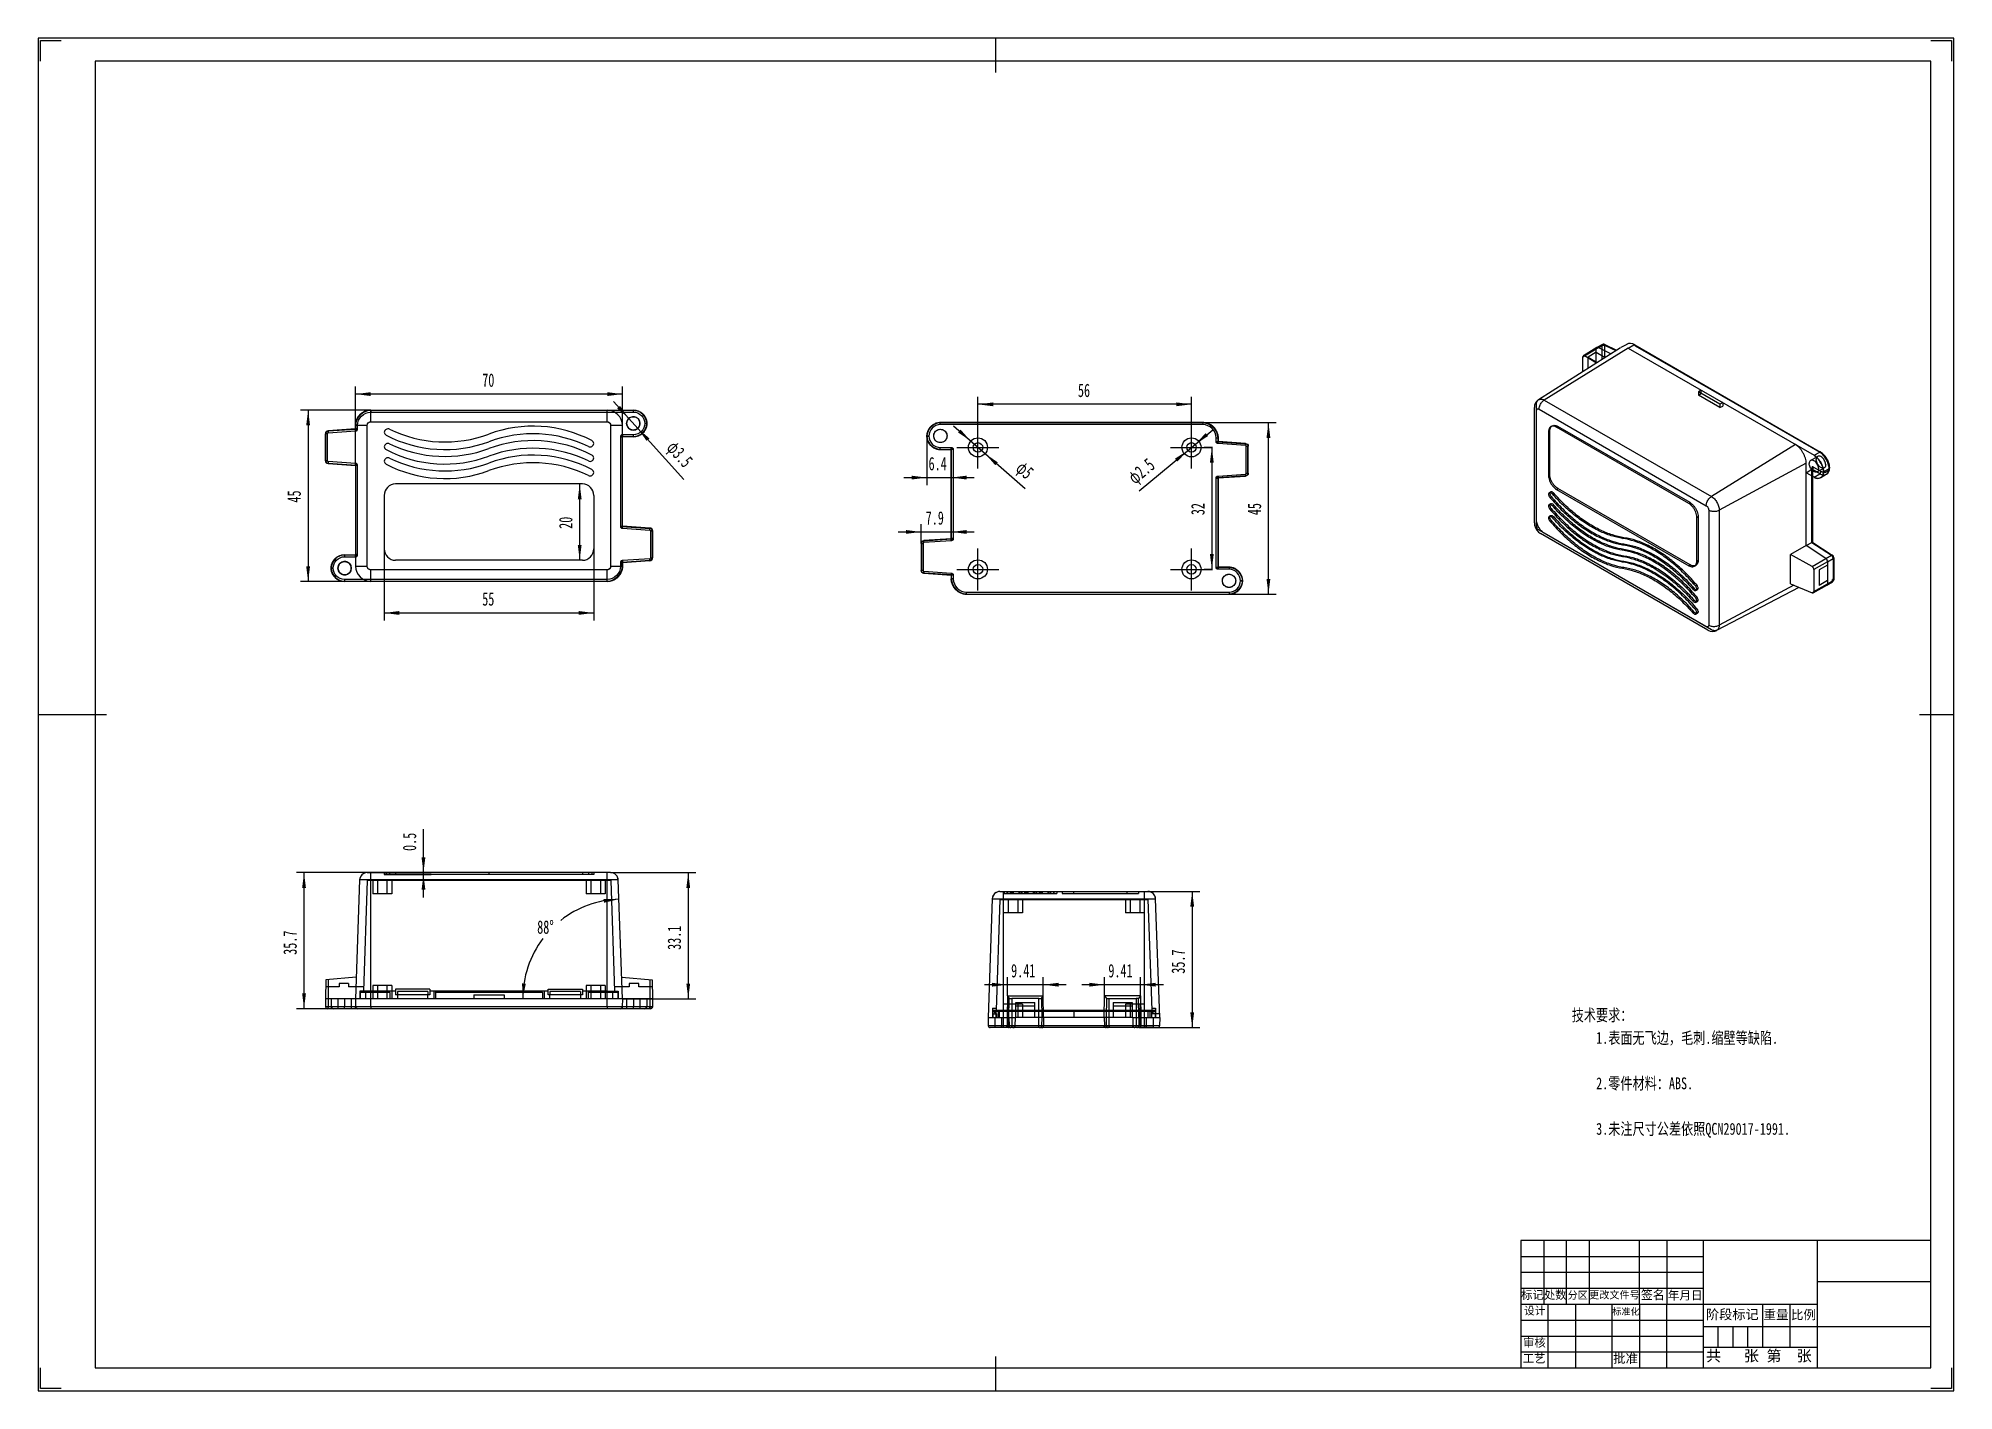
# Model space of a CAD drawing. Header units: millimetres. Extents: x 704 to 1206, y -330 to 25.
import ezdxf

# ---------------------------------------------------------------- set-up
doc = ezdxf.new("R2010")
doc.units = ezdxf.units.MM
doc.linetypes.add('EB_DASHDOT', pattern=[39, 30, -3, 3, -3])
doc.layers.get('0').update_dxf_attribs({"lineweight": 0})
for name, color, linetype, lineweight in [('CAXA1', 1, 'EB_DASHDOT', 25), ('CAXA3', 7, 'Continuous', 25), ('CAXA4', 3, 'Continuous', 25), ('图框_内框线', 5, 'Continuous', 50), ('图框_外框线', 7, 'Continuous', 0), ('图框_标题栏文字', 6, 'Continuous', 0), ('图框_角线', 5, 'Continuous', 140)]:
    doc.layers.add(name, color=color, linetype=linetype, lineweight=lineweight)
doc.styles.add('UserTxtStyle1', font='', dxfattribs={"width": 0.75})
doc.styles.add('工程字', font='')
doc.styles.add('标准', font='', dxfattribs={"width": 0.667})
doc.styles.get('UserTxtStyle1').set_extended_font_data('SimSun')
doc.styles.get('工程字').set_extended_font_data('FangSong_GB2312')
doc.styles.get('标准').set_extended_font_data('FangSong_GB2312')
doc.dimstyles.new('标准', dxfattribs={"dimtxt": 3.5, "dimasz": 4, "dimexe": 2, "dimexo": 0, "dimtad": 1, "dimdsep": 46, "dimtxsty": '标准', "dimcen": 0, "dimdle": 6, "dimazin": 2, "dimtfac": 1, "dimtdec": 3, "dimtmove": 0, "dimatfit": 3, "dimfxl": 0, "dimtolj": 1, "dimtzin": 0, "dimarcsym": 0})

msp = doc.modelspace()

# ---------------------------------------------------------------- texts
at = {"color": 0, "linetype": 'Continuous', "lineweight": 25, "char_height": 3.11078, "attachment_point": 1, "style": 'UserTxtStyle1'}
for s, insert in [('\\fSimSun|b0|i0|p34;技术要求：', (1105.975, -230.083)), ('\\fSimSun|b0|i0|p34;1.表面无飞边，毛刺.缩壁等缺陷.', (1112.38, -236.05)), ('\\fSimSun|b0|i0|p34;2.零件材料：ABS.', (1112.38, -247.982)), ('\\fSimSun|b0|i0|p34;3.未注尺寸公差依照QCN29017-1991.', (1112.38, -259.915))]:
    msp.add_mtext(s, dxfattribs=dict(at, insert=insert))
at = {"layer": '图框_标题栏文字', "color": 0, "linetype": 'Continuous', "lineweight": 25, "attachment_point": 1, "style": '工程字'}
for s, insert, char_height in [('\\fFangSong_GB2312|b0|i0|p34;标记', (1092.714, -303.952), 2.16888), ('\\fFangSong_GB2312|b0|i0|p34;处数', (1098.705, -303.95), 2.1613), ('\\fFangSong_GB2312|b0|i0|p34;分区', (1104.9, -304.141), 1.9355), ('\\fFangSong_GB2312|b0|i0|p34;更改文件号', (1110.556, -304.064), 1.94233), ('\\fFangSong_GB2312|b0|i0|p34;签名', (1124.125, -303.909), 2.27994), ('\\fFangSong_GB2312|b0|i0|p34;年月日', (1131.17, -304.036), 2.22936), ('\\fFangSong_GB2312|b0|i0|p34;设计', (1093.468, -308.158), 2.05091), ('\\fFangSong_GB2312|b0|i0|p34;标准化', (1116.627, -308.547), 1.70762), ('\\fFangSong_GB2312|b0|i0|p34;阶段标记', (1141.193, -308.892), 2.53001), ('\\fFangSong_GB2312|b0|i0|p34;重量', (1156.272, -308.991), 2.41345), ('\\fFangSong_GB2312|b0|i0|p34;比例', (1163.453, -309.031), 2.41631), ('\\fFangSong_GB2312|b0|i0|p34;审核', (1093.183, -316.47), 2.19389), ('\\fFangSong_GB2312|b0|i0|p34;工艺', (1093.123, -320.609), 2.19389), ('\\fFangSong_GB2312|b0|i0|p34;批准', (1116.847, -320.486), 2.38974), ('\\fFangSong_GB2312|b0|i0|p34;共   张 第  张', (1141.203, -319.548), 2.90596)]:
    msp.add_mtext(s, dxfattribs=dict(at, insert=insert, char_height=char_height))

# ---------------------------------------------------------------- blocks, each defined once
blk = doc.blocks.new('*CAXBLOCK01')
at = {"layer": 'CAXA4', "linetype": 'Continuous', "lineweight": 25}
for points in [[(794.53, -126.14), (798.53, -126.64), (798.53, -125.64)], [(849.53, -126.14), (845.53, -126.64), (845.53, -125.64)]]:
    blk.add_hatch(color=0, dxfattribs=at).paths.add_polyline_path(points, flags=0)
at = {"layer": 'CAXA4', "color": 0, "linetype": 'Continuous', "lineweight": 25}
for p, q in [((794.53, -109.31), (794.53, -128.14)), ((849.53, -109.31), (849.53, -128.14)), ((794.53, -126.14), (849.53, -126.14))]:
    blk.add_line(p, q, dxfattribs=at)
at = {"layer": 'CAXA4', "color": 0, "linetype": 'Continuous', "lineweight": 25, "insert": (820.26, -120.72), "char_height": 3.5, "attachment_point": 1, "style": '标准'}
blk.add_mtext('\\fFangSong_GB2312|b0|i0|p34;55', dxfattribs=at)
blk = doc.blocks.new('*CAXBLOCK12')
at = {"layer": 'CAXA4', "linetype": 'Continuous', "lineweight": 25}
for points in [[(845.82, -92.31), (846.32, -96.31), (845.32, -96.31)], [(845.82, -112.31), (846.32, -108.31), (845.32, -108.31)]]:
    blk.add_hatch(color=0, dxfattribs=at).paths.add_polyline_path(points, flags=0)
at = {"layer": 'CAXA4', "color": 0, "linetype": 'Continuous', "lineweight": 25}
for p, q in [((846.53, -92.31), (843.82, -92.31)), ((845.82, -112.31), (845.82, -92.31)), ((846.53, -112.31), (843.82, -112.31))]:
    blk.add_line(p, q, dxfattribs=at)
at = {"layer": 'CAXA4', "color": 0, "linetype": 'Continuous', "lineweight": 25, "insert": (840.4, -104.08), "char_height": 3.5, "attachment_point": 1, "rotation": 90, "style": '标准'}
blk.add_mtext('\\fFangSong_GB2312|b0|i0|p34;20', dxfattribs=at)
blk = doc.blocks.new('*CAXBLOCK23')
at = {"layer": 'CAXA4', "linetype": 'Continuous', "lineweight": 25}
for points in [[(787.03, -68.73), (791.03, -68.23), (791.03, -69.23)], [(857.03, -68.73), (853.03, -68.23), (853.03, -69.23)]]:
    blk.add_hatch(color=0, dxfattribs=at).paths.add_polyline_path(points, flags=0)
at = {"layer": 'CAXA4', "color": 0, "linetype": 'Continuous', "lineweight": 25}
for p, q in [((787.03, -87.45), (787.03, -66.73)), ((857.03, -68.73), (787.03, -68.73)), ((857.03, -76.91), (857.03, -66.73))]:
    blk.add_line(p, q, dxfattribs=at)
at = {"layer": 'CAXA4', "color": 0, "linetype": 'Continuous', "lineweight": 25, "insert": (820.26, -63.31), "char_height": 3.5, "attachment_point": 1, "style": '标准'}
blk.add_mtext('\\fFangSong_GB2312|b0|i0|p34;70', dxfattribs=at)
blk = doc.blocks.new('*CAXBLOCK34')
at = {"layer": 'CAXA4', "linetype": 'Continuous', "lineweight": 25}
for points in [[(774.6, -72.91), (774.1, -76.91), (775.1, -76.91)], [(774.6, -117.91), (774.1, -113.91), (775.1, -113.91)]]:
    blk.add_hatch(color=0, dxfattribs=at).paths.add_polyline_path(points, flags=0)
at = {"layer": 'CAXA4', "color": 0, "linetype": 'Continuous', "lineweight": 25}
for p, q in [((791.03, -72.91), (772.6, -72.91)), ((774.6, -72.91), (774.6, -117.91)), ((784.15, -117.91), (772.6, -117.91))]:
    blk.add_line(p, q, dxfattribs=at)
at = {"layer": 'CAXA4', "color": 0, "linetype": 'Continuous', "lineweight": 25, "insert": (769.18, -97.18), "char_height": 3.5, "attachment_point": 1, "rotation": 90, "style": '标准'}
blk.add_mtext('\\fFangSong_GB2312|b0|i0|p34;45', dxfattribs=at)
blk = doc.blocks.new('*CAXBLOCK45')
at = {"layer": 'CAXA4', "linetype": 'Continuous', "lineweight": 25}
for points in [[(858.71, -75.11), (856.4, -71.81), (855.65, -72.48)], [(861.05, -77.71), (864.1, -80.34), (863.36, -81.01)]]:
    blk.add_hatch(color=0, dxfattribs=at).paths.add_polyline_path(points, flags=0)
at = {"layer": 'CAXA4', "color": 0, "linetype": 'Continuous', "lineweight": 25}
blk.add_line((873.14, -91.09), (854.69, -70.66), dxfattribs=at)
at = {"layer": 'CAXA4', "color": 0, "linetype": 'Continuous', "lineweight": 25, "insert": (870.98, -80.61), "char_height": 3.5, "attachment_point": 1, "rotation": 312.0849, "style": '标准'}
blk.add_mtext('\\fFangSong_GB2312|b0|i0|p34;φ3.5', dxfattribs=at)
blk = doc.blocks.new('*CAXBLOCK56')
at = {"layer": 'CAXA4', "linetype": 'Continuous', "lineweight": 25}
for points in [[(950.26, -71.41), (954.26, -70.91), (954.26, -71.91)], [(1006.26, -71.41), (1002.26, -70.91), (1002.26, -71.91)]]:
    blk.add_hatch(color=0, dxfattribs=at).paths.add_polyline_path(points, flags=0)
at = {"layer": 'CAXA4', "color": 0, "linetype": 'Continuous', "lineweight": 25}
for p, q in [((950.26, -77.21), (950.26, -69.41)), ((1006.26, -77.21), (1006.26, -69.41)), ((1006.26, -71.41), (950.26, -71.41))]:
    blk.add_line(p, q, dxfattribs=at)
at = {"layer": 'CAXA4', "color": 0, "linetype": 'Continuous', "lineweight": 25, "insert": (976.49, -65.99), "char_height": 3.5, "attachment_point": 1, "style": '标准'}
blk.add_mtext('\\fFangSong_GB2312|b0|i0|p34;56', dxfattribs=at)
blk = doc.blocks.new('*CAXBLOCK67')
at = {"layer": 'CAXA4', "linetype": 'Continuous', "lineweight": 25}
for points in [[(1011.6, -82.71), (1011.1, -86.71), (1012.1, -86.71)], [(1011.6, -114.71), (1011.1, -110.71), (1012.1, -110.71)]]:
    blk.add_hatch(color=0, dxfattribs=at).paths.add_polyline_path(points, flags=0)
at = {"layer": 'CAXA4', "color": 0, "linetype": 'Continuous', "lineweight": 25}
for p, q in [((1011.76, -82.71), (1009.6, -82.71)), ((1011.6, -82.71), (1011.6, -114.71)), ((1011.76, -114.71), (1009.6, -114.71))]:
    blk.add_line(p, q, dxfattribs=at)
at = {"layer": 'CAXA4', "color": 0, "linetype": 'Continuous', "lineweight": 25, "insert": (1006.18, -100.48), "char_height": 3.5, "attachment_point": 1, "rotation": 90, "style": '标准'}
blk.add_mtext('\\fFangSong_GB2312|b0|i0|p34;32', dxfattribs=at)
blk = doc.blocks.new('*CAXBLOCK78')
at = {"layer": 'CAXA4', "linetype": 'Continuous', "lineweight": 25}
for points in [[(935.36, -104.89), (931.36, -105.39), (931.36, -104.39)], [(943.26, -104.89), (947.26, -105.39), (947.26, -104.39)]]:
    blk.add_hatch(color=0, dxfattribs=at).paths.add_polyline_path(points, flags=0)
at = {"layer": 'CAXA4', "color": 0, "linetype": 'Continuous', "lineweight": 25}
for p, q in [((929.36, -104.89), (949.26, -104.89)), ((935.36, -107.91), (935.36, -102.89)), ((943.26, -106.67), (943.26, -102.89))]:
    blk.add_line(p, q, dxfattribs=at)
at = {"layer": 'CAXA4', "color": 0, "linetype": 'Continuous', "lineweight": 25, "insert": (936.56, -99.47), "char_height": 3.5, "attachment_point": 1, "style": '标准'}
blk.add_mtext('\\fFangSong_GB2312|b0|i0|p34;7.9', dxfattribs=at)
blk = doc.blocks.new('*CAXBLOCK89')
at = {"layer": 'CAXA4', "linetype": 'Continuous', "lineweight": 25}
for points in [[(936.86, -90.63), (932.86, -91.13), (932.86, -90.13)], [(943.26, -90.63), (947.26, -91.13), (947.26, -90.13)]]:
    blk.add_hatch(color=0, dxfattribs=at).paths.add_polyline_path(points, flags=0)
at = {"layer": 'CAXA4', "color": 0, "linetype": 'Continuous', "lineweight": 25}
for p, q in [((936.86, -79.73), (936.86, -92.63)), ((943.26, -82.72), (943.26, -92.63)), ((930.86, -90.63), (949.26, -90.63))]:
    blk.add_line(p, q, dxfattribs=at)
at = {"layer": 'CAXA4', "color": 0, "linetype": 'Continuous', "lineweight": 25, "insert": (937.31, -85.21), "char_height": 3.5, "attachment_point": 1, "style": '标准'}
blk.add_mtext('\\fFangSong_GB2312|b0|i0|p34;6.4', dxfattribs=at)
blk = doc.blocks.new('*CAXBLOCK910')
at = {"layer": 'CAXA4', "linetype": 'Continuous', "lineweight": 25}
for points in [[(856.12, -201.22), (852.05, -201.17), (852.24, -202.15)], [(830.88, -227.35), (830.7, -223.29), (831.68, -223.44)]]:
    blk.add_hatch(color=0, dxfattribs=at).paths.add_polyline_path(points, flags=0)
at = {"layer": 'CAXA4', "color": 0, "linetype": 'Continuous', "lineweight": 25}
blk.add_line((853.03, -227.35), (828.88, -227.35), dxfattribs=at)
for start, end in [(92, 128.1537), (142.9178, 180)]:
    blk.add_arc((857.03, -227.35), 26.15, start, end, dxfattribs=at)
at = {"layer": 'CAXA4', "color": 0, "linetype": 'Continuous', "lineweight": 25, "insert": (834.67, -206.79), "char_height": 3.5, "attachment_point": 1, "style": '标准'}
blk.add_mtext('\\fFangSong_GB2312|b0|i0|p34;88{%%D}', dxfattribs=at)
blk = doc.blocks.new('*CAXBLOCK1011')
at = {"layer": 'CAXA4', "linetype": 'Continuous', "lineweight": 25}
for points in [[(874.29, -194.25), (873.79, -198.25), (874.79, -198.25)], [(874.29, -227.35), (873.79, -223.35), (874.79, -223.35)]]:
    blk.add_hatch(color=0, dxfattribs=at).paths.add_polyline_path(points, flags=0)
at = {"layer": 'CAXA4', "color": 0, "linetype": 'Continuous', "lineweight": 25}
for p, q in [((853.94, -194.25), (876.29, -194.25)), ((874.29, -194.25), (874.29, -227.35)), ((857.03, -227.35), (876.29, -227.35))]:
    blk.add_line(p, q, dxfattribs=at)
at = {"layer": 'CAXA4', "color": 0, "linetype": 'Continuous', "lineweight": 25, "insert": (868.87, -214.52), "char_height": 3.5, "attachment_point": 1, "rotation": 90, "style": '标准'}
blk.add_mtext('\\fFangSong_GB2312|b0|i0|p34;33.1', dxfattribs=at)
blk = doc.blocks.new('*CAXBLOCK1112')
at = {"layer": 'CAXA4', "linetype": 'Continuous', "lineweight": 25}
for points in [[(773.53, -194.25), (774.03, -198.25), (773.03, -198.25)], [(773.53, -229.95), (774.03, -225.95), (773.03, -225.95)]]:
    blk.add_hatch(color=0, dxfattribs=at).paths.add_polyline_path(points, flags=0)
at = {"layer": 'CAXA4', "color": 0, "linetype": 'Continuous', "lineweight": 25}
for p, q in [((790.12, -194.25), (771.53, -194.25)), ((773.53, -229.95), (773.53, -194.25)), ((785.93, -229.95), (771.53, -229.95))]:
    blk.add_line(p, q, dxfattribs=at)
at = {"layer": 'CAXA4', "color": 0, "linetype": 'Continuous', "lineweight": 25, "insert": (768.11, -215.82), "char_height": 3.5, "attachment_point": 1, "rotation": 90, "style": '标准'}
blk.add_mtext('\\fFangSong_GB2312|b0|i0|p34;35.7', dxfattribs=at)
blk = doc.blocks.new('*CAXBLOCK1213')
at = {"layer": 'CAXA4', "linetype": 'Continuous', "lineweight": 25}
for points in [[(804.85, -194.25), (805.35, -190.25), (804.35, -190.25)], [(804.85, -194.75), (805.35, -198.75), (804.35, -198.75)]]:
    blk.add_hatch(color=0, dxfattribs=at).paths.add_polyline_path(points, flags=0)
at = {"layer": 'CAXA4', "color": 0, "linetype": 'Continuous', "lineweight": 25}
for p, q in [((804.85, -200.75), (804.85, -182.9)), ((790.12, -194.25), (806.85, -194.25)), ((794.53, -194.75), (806.85, -194.75))]:
    blk.add_line(p, q, dxfattribs=at)
at = {"layer": 'CAXA4', "color": 0, "linetype": 'Continuous', "lineweight": 25, "insert": (799.43, -188.57), "char_height": 3.5, "attachment_point": 1, "rotation": 90, "style": '标准'}
blk.add_mtext('\\fFangSong_GB2312|b0|i0|p34;0.5', dxfattribs=at)
blk = doc.blocks.new('*CAXBLOCK1314')
at = {"layer": 'CAXA4', "linetype": 'Continuous', "lineweight": 25}
for points in [[(957.98, -223.66), (953.98, -223.16), (953.98, -224.16)], [(967.39, -223.66), (971.39, -223.16), (971.39, -224.16)]]:
    blk.add_hatch(color=0, dxfattribs=at).paths.add_polyline_path(points, flags=0)
at = {"layer": 'CAXA4', "color": 0, "linetype": 'Continuous', "lineweight": 25}
for p, q in [((973.39, -223.66), (951.98, -223.66)), ((957.98, -226.62), (957.98, -221.66)), ((967.39, -226.62), (967.39, -221.66))]:
    blk.add_line(p, q, dxfattribs=at)
at = {"layer": 'CAXA4', "color": 0, "linetype": 'Continuous', "lineweight": 25, "insert": (958.96, -218.24), "char_height": 3.5, "attachment_point": 1, "style": '标准'}
blk.add_mtext('\\fFangSong_GB2312|b0|i0|p34;9.41', dxfattribs=at)
blk = doc.blocks.new('*CAXBLOCK1415')
at = {"layer": 'CAXA4', "linetype": 'Continuous', "lineweight": 25}
for points in [[(983.48, -223.66), (979.48, -223.16), (979.48, -224.16)], [(992.89, -223.66), (996.89, -223.16), (996.89, -224.16)]]:
    blk.add_hatch(color=0, dxfattribs=at).paths.add_polyline_path(points, flags=0)
at = {"layer": 'CAXA4', "color": 0, "linetype": 'Continuous', "lineweight": 25}
for p, q in [((998.89, -223.66), (977.48, -223.66)), ((983.48, -226.62), (983.48, -221.66)), ((992.89, -226.62), (992.89, -221.66))]:
    blk.add_line(p, q, dxfattribs=at)
at = {"layer": 'CAXA4', "color": 0, "linetype": 'Continuous', "lineweight": 25, "insert": (984.46, -218.24), "char_height": 3.5, "attachment_point": 1, "style": '标准'}
blk.add_mtext('\\fFangSong_GB2312|b0|i0|p34;9.41', dxfattribs=at)
blk = doc.blocks.new('*CAXBLOCK1516')
at = {"layer": 'CAXA4', "linetype": 'Continuous', "lineweight": 25}
for points in [[(1006.45, -199.21), (1005.95, -203.21), (1006.95, -203.21)], [(1006.45, -234.91), (1005.95, -230.91), (1006.95, -230.91)]]:
    blk.add_hatch(color=0, dxfattribs=at).paths.add_polyline_path(points, flags=0)
at = {"layer": 'CAXA4', "color": 0, "linetype": 'Continuous', "lineweight": 25}
for p, q in [((994.85, -199.21), (1008.45, -199.21)), ((1006.45, -199.21), (1006.45, -234.91)), ((992.68, -234.91), (1008.45, -234.91))]:
    blk.add_line(p, q, dxfattribs=at)
at = {"layer": 'CAXA4', "color": 0, "linetype": 'Continuous', "lineweight": 25, "insert": (1001.03, -220.78), "char_height": 3.5, "attachment_point": 1, "rotation": 90, "style": '标准'}
blk.add_mtext('\\fFangSong_GB2312|b0|i0|p34;35.7', dxfattribs=at)
blk = doc.blocks.new('*CAXBLOCK1617')
at = {"layer": 'CAXA4', "linetype": 'Continuous', "lineweight": 25}
for points in [[(948.38, -81.06), (945.71, -78.04), (945.05, -78.79)], [(952.14, -84.36), (955.47, -86.63), (954.81, -87.38)]]:
    blk.add_hatch(color=0, dxfattribs=at).paths.add_polyline_path(points, flags=0)
at = {"layer": 'CAXA4', "color": 0, "linetype": 'Continuous', "lineweight": 25}
blk.add_line((962.63, -93.59), (943.88, -77.1), dxfattribs=at)
at = {"layer": 'CAXA4', "color": 0, "linetype": 'Continuous', "lineweight": 25, "insert": (962.21, -86), "char_height": 3.5, "attachment_point": 1, "rotation": 318.6823, "style": '标准'}
blk.add_mtext('\\fFangSong_GB2312|b0|i0|p34;φ5', dxfattribs=at)
blk = doc.blocks.new('*CAXBLOCK1718')
at = {"layer": 'CAXA4', "linetype": 'Continuous', "lineweight": 25}
for points in [[(1007.22, -81.91), (1010.61, -79.73), (1009.97, -78.97)], [(1005.3, -83.51), (1002.54, -86.45), (1001.9, -85.68)]]:
    blk.add_hatch(color=0, dxfattribs=at).paths.add_polyline_path(points, flags=0)
at = {"layer": 'CAXA4', "color": 0, "linetype": 'Continuous', "lineweight": 25}
blk.add_line((992.53, -94.14), (1011.83, -78.07), dxfattribs=at)
at = {"layer": 'CAXA4', "color": 0, "linetype": 'Continuous', "lineweight": 25, "insert": (989.2, -89.86), "char_height": 3.5, "attachment_point": 1, "rotation": 39.7787, "style": '标准'}
blk.add_mtext('\\fFangSong_GB2312|b0|i0|p34;φ2.5', dxfattribs=at)
blk = doc.blocks.new('*CAXBLOCK1819')
at = {"layer": 'CAXA4', "linetype": 'Continuous', "lineweight": 25}
for points in [[(1026.44, -76.21), (1026.94, -80.21), (1025.94, -80.21)], [(1026.44, -121.21), (1026.94, -117.21), (1025.94, -117.21)]]:
    blk.add_hatch(color=0, dxfattribs=at).paths.add_polyline_path(points, flags=0)
at = {"layer": 'CAXA4', "color": 0, "linetype": 'Continuous', "lineweight": 25}
for p, q in [((1009.26, -76.21), (1028.44, -76.21)), ((1026.44, -121.21), (1026.44, -76.21)), ((1016.13, -121.21), (1028.44, -121.21))]:
    blk.add_line(p, q, dxfattribs=at)
at = {"layer": 'CAXA4', "color": 0, "linetype": 'Continuous', "lineweight": 25, "insert": (1021.02, -100.48), "char_height": 3.5, "attachment_point": 1, "rotation": 90, "style": '标准'}
blk.add_mtext('\\fFangSong_GB2312|b0|i0|p34;45', dxfattribs=at)

# ---------------------------------------------------------------- dimensions: what is measured, and where the dimension line sits
at = {"layer": 'CAXA4'}
for base, p1, p2, angle, text, picture, middle in [((822.029, -68.732), (857.029, -76.91), (787.029, -87.453), 180, '\\fFangSong_GB2312;70', '*CAXBLOCK23', (822.029, -65.709)), ((978.26, -71.407), (1006.26, -77.209), (950.26, -77.209), 180, '\\fFangSong_GB2312;56', '*CAXBLOCK56', (978.26, -68.384)), ((774.597, -95.41), (791.029, -72.91), (784.154, -117.91), 90, '\\fFangSong_GB2312;45', '*CAXBLOCK34', (771.575, -95.41)), ((940.06, -90.631), (936.86, -79.734), (943.26, -82.722), 180, '\\fFangSong_GB2312;6.4', '*CAXBLOCK89', (940.06, -87.609)), ((1026.437, -98.709), (1016.135, -121.209), (1009.26, -76.209), 90, '\\fFangSong_GB2312;45', '*CAXBLOCK1819', (1023.414, -98.709)), ((1011.601, -98.709), (1011.76, -82.709), (1011.76, -114.709), 90, '\\fFangSong_GB2312;32', '*CAXBLOCK67', (1008.579, -98.709)), ((845.818, -102.31), (846.529, -112.31), (846.529, -92.31), 270, '\\fFangSong_GB2312;20', '*CAXBLOCK12', (842.796, -102.31)), ((804.846, -185.825), (794.529, -194.748), (790.117, -194.248), 270, '\\fFangSong_GB2312;0.5', '*CAXBLOCK1213', (801.824, -185.825)), ((773.529, -212.098), (785.93, -229.948), (790.117, -194.248), 270, '\\fFangSong_GB2312;35.7', '*CAXBLOCK1112', (770.507, -212.098)), ((874.291, -210.798), (853.942, -194.248), (857.029, -227.348), 270, '\\fFangSong_GB2312;33.1', '*CAXBLOCK1011', (871.268, -210.798)), ((1006.455, -217.056), (994.846, -199.206), (992.684, -234.906), 90, '\\fFangSong_GB2312;35.7', '*CAXBLOCK1516', (1003.432, -217.056))]:
    dim = msp.add_linear_dim(base=base, p1=p1, p2=p2, angle=angle, text=text, dimstyle='标准', dxfattribs=at)
    dim.commit()
    dim.dimension.update_dxf_attribs({"geometry": picture, "text_midpoint": middle})
for p1, p2, text, picture, middle in [((858.706, -75.112), (861.052, -77.709), '\\fFangSong_GB2312;φ3.5', '*CAXBLOCK45', (872.23, -85.577)), ((948.382, -81.058), (952.137, -84.36), '\\fFangSong_GB2312;φ5', '*CAXBLOCK1617', (962.565, -89.502)), ((1007.22, -81.909), (1005.299, -83.509), '\\fFangSong_GB2312;φ2.5', '*CAXBLOCK1718', (994.207, -88.811))]:
    dim = msp.add_diameter_dim_2p(p1=p1, p2=p2, text=text, dimstyle='标准', dxfattribs=at)
    dim.commit()
    dim.dimension.update_dxf_attribs({"geometry": picture, "text_midpoint": middle})
for base, p1, p2, text, picture, middle in [((939.31, -104.886), (935.36, -107.909), (943.26, -106.666), '\\fFangSong_GB2312;7.9', '*CAXBLOCK78', (939.31, -101.864)), ((822.029, -126.141), (794.529, -109.31), (849.529, -109.31), '\\fFangSong_GB2312;55', '*CAXBLOCK01', (822.029, -123.119)), ((962.684, -223.662), (967.391, -226.62), (957.976, -226.62), '\\fFangSong_GB2312;9.41', '*CAXBLOCK1314', (962.684, -220.639)), ((988.184, -223.662), (992.891, -226.62), (983.476, -226.62), '\\fFangSong_GB2312;9.41', '*CAXBLOCK1415', (988.184, -220.639))]:
    dim = msp.add_linear_dim(base=base, p1=p1, p2=p2, text=text, dimstyle='标准', dxfattribs=at)
    dim.commit()
    dim.dimension.update_dxf_attribs({"geometry": picture, "text_midpoint": middle})
dim = msp.add_angular_dim_2l(base=(838.222, -209.186), line1=((857.029, -227.348), (855.941, -196.179)), line2=((857.029, -227.348), (853.029, -227.348)), text='\\fFangSong_GB2312;88{%%D}', dimstyle='标准', dxfattribs=at)
dim.commit()
dim.dimension.update_dxf_attribs({"geometry": '*CAXBLOCK910', "text_midpoint": (838.222, -209.186)})

# ---------------------------------------------------------------- linework, layer by layer
at = {"color": 0, "linetype": 'Continuous', "lineweight": 25}
for p, q in [((1118.793, -56.553), (1097.304, -70.198)), ((1120.816, -56.667), (1098.776, -70.28)), ((1108.923, -58.951), (1112.401, -56.871)), ((1108.923, -62.821), (1108.923, -58.951)), ((1112.558, -56.538), (1109.049, -58.664)), ((1112.895, -56.545), (1109.322, -58.685)), ((1112.467, -60.57), (1109.322, -58.685)), ((1112.401, -57.728), (1110.248, -59.016)), ((1110.248, -61.979), (1110.248, -59.016)), ((1110.248, -59.016), (1112.692, -60.427)), ((1112.401, -56.871), (1113.919, -56.025)), ((1112.401, -60.612), (1112.401, -56.871)), ((1112.401, -57.728), (1114.78, -59.101)), ((1114.08, -55.707), (1112.571, -56.537)), ((1112.895, -56.545), (1114.388, -55.715)), ((1116.208, -58.195), (1112.895, -56.545)), ((1113.919, -59.648), (1113.919, -56.025)), ((1114.388, -55.715), (1117.597, -57.313)), ((1114.619, -59.203), (1114.619, -56.029)), ((1114.629, -55.693), (1117.723, -57.233)), ((1114.76, -55.936), (1117.565, -57.333)), ((1120.397, -55.702), (1118.888, -56.532)), ((1120.816, -56.667), (1122.307, -55.836)), ((1120.816, -56.667), (1169.518, -84.784)), ((1122.307, -55.836), (1171.009, -83.953)), ((1122.551, -55.814), (1171.254, -83.932)), ((1122.655, -56.043), (1171.357, -84.161)), ((1098.776, -70.28), (1142.617, -95.591)), ((1139.908, -67.689), (1139.201, -68.126)), ((1139.201, -68.126), (1139.201, -68.995)), ((1144.858, -71.392), (1139.201, -68.126)), ((1139.201, -68.995), (1139.908, -68.587)), ((1144.858, -72.261), (1139.201, -68.995)), ((1139.908, -68.587), (1139.908, -67.689)), ((791.029, -75.994), (791.029, -72.91)), ((791.029, -72.91), (859.904, -72.91)), ((791.029, -73.447), (859.904, -73.447)), ((853.029, -75.994), (853.029, -72.91)), ((859.904, -72.91), (859.904, -72.947)), ((1096.18, -102.467), (1096.18, -72.256)), ((1096.717, -101.679), (1096.717, -71.469)), ((1096.766, -103.283), (1096.766, -73.073)), ((1097.411, -72.7), (1141.252, -98.011)), ((1145.565, -70.955), (1144.858, -71.392)), ((1144.858, -71.392), (1144.858, -72.261)), ((1144.858, -72.261), (1145.565, -71.853)), ((1145.565, -70.955), (1145.565, -71.853)), ((779.129, -86.21), (779.129, -79.111)), ((779.166, -79.111), (779.129, -79.111)), ((779.166, -86.21), (779.166, -79.111)), ((779.666, -79.111), (779.166, -79.111)), ((779.245, -79.113), (779.166, -79.111)), ((779.183, -85.16), (779.183, -80.16)), ((779.217, -86.21), (779.217, -79.111)), ((779.666, -86.21), (779.666, -79.111)), ((787.029, -77.867), (779.828, -78.362)), ((779.828, -78.362), (779.83, -78.399)), ((779.83, -78.399), (787.066, -77.902)), ((779.83, -78.399), (779.836, -78.459)), ((779.865, -78.898), (779.83, -78.399)), ((787.228, -77.953), (779.834, -78.45)), ((779.865, -78.898), (787.051, -78.404)), ((787.051, -78.404), (787.016, -77.905)), ((787.029, -76.91), (787.029, -77.867)), ((787.029, -76.91), (790.113, -76.91)), ((787.029, -77.867), (787.432, -78.243)), ((787.228, -77.953), (787.029, -77.867)), ((787.066, -77.902), (787.066, -76.91)), ((787.566, -77.852), (787.066, -77.852)), ((787.566, -77.852), (787.566, -76.91)), ((790.113, -113.91), (790.113, -76.91)), ((791.029, -75.998), (853.029, -75.998)), ((853.942, -76.91), (853.942, -113.91)), ((853.946, -76.91), (857.029, -76.91)), ((856.493, -79.974), (856.992, -79.974)), ((856.493, -79.974), (856.493, -103.352)), ((856.639, -79.57), (857.029, -79.96)), ((859.904, -79.924), (856.992, -79.924)), ((857.029, -103.367), (857.029, -76.91)), ((859.904, -79.96), (857.029, -79.96)), ((859.904, -79.424), (857.042, -79.424)), ((857.042, -79.424), (857.042, -79.924)), ((859.904, -79.96), (859.904, -79.924)), ((862.893, -76.422), (863.392, -76.435)), ((863.392, -76.435), (863.372, -76.436)), ((863.429, -76.435), (863.392, -76.435)), ((936.86, -79.734), (936.896, -79.734)), ((937.396, -79.721), (936.896, -79.734)), ((936.896, -79.734), (936.916, -79.734)), ((940.385, -76.209), (940.385, -76.246)), ((1009.26, -76.209), (940.385, -76.209)), ((1009.26, -76.246), (940.385, -76.246)), ((1009.26, -76.746), (940.385, -76.746)), ((1012.723, -81.15), (1012.723, -80.209)), ((1013.223, -81.2), (1013.223, -80.209)), ((1013.26, -80.209), (1013.26, -81.166)), ((1099.886, -78.63), (1100.239, -78.426)), ((1099.886, -78.63), (1099.886, -90.061)), ((1100.239, -89.857), (1100.239, -78.426)), ((1100.507, -77.257), (1100.861, -77.053)), ((1102.007, -77.405), (1102.361, -77.201)), ((1136.656, -97.409), (1102.007, -77.405)), ((940.385, -82.722), (943.246, -82.722)), ((940.385, -83.259), (940.385, -83.222)), ((940.385, -83.222), (943.296, -83.222)), ((940.385, -83.259), (943.26, -83.259)), ((943.246, -82.722), (943.246, -83.222)), ((943.26, -106.666), (943.26, -82.722)), ((943.26, -83.259), (943.65, -82.869)), ((943.296, -106.7), (943.296, -83.222)), ((943.796, -83.272), (943.296, -83.272)), ((943.796, -83.272), (943.796, -106.65)), ((1012.723, -81.15), (1013.223, -81.15)), ((1012.857, -81.541), (1013.26, -81.166)), ((1013.061, -81.252), (1013.26, -81.166)), ((1013.061, -81.252), (1020.455, -81.749)), ((1020.458, -81.698), (1013.223, -81.2)), ((1013.238, -81.702), (1013.273, -81.204)), ((1020.424, -82.196), (1013.238, -81.702)), ((1020.461, -81.661), (1013.26, -81.166)), ((1020.424, -82.196), (1020.458, -81.698)), ((1020.458, -81.698), (1020.453, -81.758)), ((1020.461, -81.661), (1020.458, -81.698)), ((1020.623, -82.409), (1021.123, -82.409)), ((1020.623, -89.509), (1020.623, -82.409)), ((1021.044, -82.411), (1021.123, -82.409)), ((1021.072, -89.509), (1021.072, -82.409)), ((1021.105, -88.459), (1021.105, -83.459)), ((1021.123, -82.409), (1021.16, -82.409)), ((1021.123, -89.509), (1021.123, -82.409)), ((1021.16, -89.509), (1021.16, -82.409)), ((1164.657, -81.977), (1142.617, -95.591)), ((1168.626, -86.116), (1170.464, -85.055)), ((1169.518, -84.784), (1171.009, -83.953)), ((779.129, -86.21), (779.166, -86.21)), ((779.166, -86.21), (779.244, -86.208)), ((779.666, -86.21), (779.166, -86.21)), ((779.83, -86.922), (779.828, -86.958)), ((787.029, -87.453), (779.828, -86.958)), ((779.865, -86.423), (779.83, -86.922)), ((779.836, -86.861), (779.83, -86.922)), ((779.83, -86.922), (787.066, -87.419)), ((779.834, -86.87), (787.228, -87.368)), ((787.051, -86.917), (779.865, -86.423)), ((787.051, -86.917), (787.016, -87.416)), ((787.029, -87.453), (787.432, -87.078)), ((787.029, -87.453), (787.228, -87.368)), ((787.029, -87.453), (787.029, -113.91)), ((787.566, -87.469), (787.066, -87.469)), ((787.566, -110.847), (787.566, -87.469)), ((1013.26, -90.752), (1012.857, -90.377)), ((1020.455, -90.169), (1013.061, -90.666)), ((1013.223, -90.718), (1020.458, -90.22)), ((1013.238, -90.216), (1020.424, -89.722)), ((1013.238, -90.216), (1013.273, -90.714)), ((1020.461, -90.257), (1013.26, -90.752)), ((1020.424, -89.722), (1020.458, -90.22)), ((1020.453, -90.16), (1020.458, -90.22)), ((1020.458, -90.22), (1020.461, -90.257)), ((1020.623, -89.509), (1021.123, -89.509)), ((1021.123, -89.509), (1021.045, -89.507)), ((1021.16, -89.509), (1021.123, -89.509)), ((1099.886, -90.061), (1100.239, -89.857)), ((1167.485, -86.876), (1144.675, -99.157)), ((1167.485, -108.479), (1167.485, -86.876)), ((1167.485, -89.367), (1168.95, -88.461)), ((1169.518, -90.54), (1167.485, -89.367)), ((1168.944, -88.097), (1168.944, -107.185)), ((1171.009, -89.65), (1168.95, -88.461)), ((1168.95, -107.631), (1168.95, -88.461)), ((1169.091, -88.301), (1169.091, -107.389)), ((1171.357, -89.041), (1169.333, -87.872)), ((1169.518, -90.54), (1171.009, -89.65)), ((1170.376, -89.147), (1172.214, -88.086)), ((1171.264, -90.632), (1172.737, -89.74)), ((1172.011, -89.101), (1173.476, -88.225)), ((794.529, -95.31), (794.529, -109.31)), ((846.529, -92.31), (797.529, -92.31)), ((849.529, -95.31), (849.529, -109.31)), ((1012.723, -90.768), (1013.223, -90.768)), ((1012.723, -114.146), (1012.723, -90.768)), ((1013.26, -90.752), (1013.061, -90.666)), ((1013.223, -114.196), (1013.223, -90.718)), ((1013.26, -90.752), (1013.26, -114.696)), ((1099.891, -94.98), (1100.244, -94.776)), ((1100.093, -94.617), (1100.446, -94.413)), ((1100.901, -94.926), (1101.255, -94.722)), ((1102.007, -93.735), (1102.361, -93.531)), ((1102.007, -93.735), (1136.656, -113.739)), ((1137.009, -113.535), (1102.361, -93.531)), ((1099.891, -98.083), (1100.244, -97.878)), ((1100.093, -97.719), (1100.446, -97.515)), ((1100.265, -95.822), (1100.619, -95.618)), ((1100.265, -98.925), (1100.619, -98.72)), ((1100.901, -98.029), (1101.255, -97.825)), ((1136.656, -97.409), (1137.009, -97.205)), ((1141.897, -99.129), (1141.897, -129.34)), ((1144.675, -99.157), (1144.675, -129.368)), ((856.493, -103.352), (856.992, -103.352)), ((856.627, -103.743), (857.029, -103.367)), ((857.029, -103.367), (856.831, -103.453)), ((856.831, -103.453), (864.225, -103.95)), ((856.992, -103.402), (864.228, -103.899)), ((857.008, -103.904), (857.042, -103.405)), ((857.008, -103.904), (864.194, -104.398)), ((864.231, -103.862), (857.029, -103.367)), ((864.194, -104.398), (864.228, -103.899)), ((864.228, -103.899), (864.231, -103.862)), ((864.393, -104.611), (864.892, -104.611)), ((864.393, -104.611), (864.393, -111.71)), ((864.842, -104.611), (864.842, -111.71)), ((864.929, -104.611), (864.892, -104.611)), ((864.892, -104.611), (864.892, -111.71)), ((864.929, -104.611), (864.929, -111.71)), ((1141.252, -129.712), (1097.411, -104.401)), ((1141.666, -130.628), (1097.825, -105.317)), ((1142.617, -130.556), (1098.776, -105.245)), ((1099.891, -101.185), (1100.244, -100.981)), ((1100.093, -100.822), (1100.446, -100.618)), ((1100.265, -102.027), (1100.619, -101.823)), ((1100.901, -101.132), (1101.255, -100.928)), ((1138.777, -101.083), (1139.13, -100.879)), ((1138.777, -112.514), (1138.777, -101.083)), ((1139.13, -100.879), (1139.13, -112.31)), ((864.875, -105.66), (864.875, -110.66)), ((935.36, -107.909), (935.36, -115.009)), ((935.36, -107.909), (935.396, -107.909)), ((935.396, -107.909), (935.396, -115.009)), ((935.896, -107.909), (935.396, -107.909)), ((935.414, -108.959), (935.414, -113.959)), ((935.447, -107.909), (935.447, -115.009)), ((935.896, -107.909), (935.896, -115.009)), ((943.26, -106.666), (936.058, -107.161)), ((936.061, -107.198), (936.058, -107.161)), ((936.061, -107.198), (943.296, -106.7)), ((936.095, -107.696), (936.061, -107.198)), ((943.458, -106.752), (936.064, -107.249)), ((943.281, -107.202), (936.095, -107.696)), ((943.281, -107.202), (943.246, -106.704)), ((943.662, -107.041), (943.26, -106.666)), ((943.26, -106.666), (943.458, -106.752)), ((943.796, -106.65), (943.296, -106.65)), ((1119.331, -106.595), (1119.685, -106.391)), ((1119.331, -108.228), (1119.685, -108.024)), ((1119.331, -109.698), (1119.685, -109.494)), ((1167.485, -108.479), (1163.324, -110.789)), ((1167.485, -108.479), (1168.95, -107.631)), ((1172.578, -111.823), (1167.485, -108.479)), ((1168.95, -107.631), (1174.067, -110.991)), ((1169.23, -107.633), (1174.311, -110.97)), ((1169.309, -107.847), (1174.39, -111.183)), ((780.629, -114.385), (780.666, -114.385)), ((781.166, -114.398), (780.666, -114.385)), ((780.666, -114.385), (780.686, -114.385)), ((784.154, -110.86), (784.154, -110.897)), ((784.154, -110.86), (787.029, -110.86)), ((784.154, -110.897), (787.066, -110.897)), ((784.154, -111.397), (787.016, -111.397)), ((787.016, -111.397), (787.016, -110.897)), ((787.029, -110.86), (787.42, -111.251)), ((787.029, -113.91), (790.117, -113.91)), ((787.566, -110.847), (787.066, -110.847)), ((791.029, -117.91), (791.029, -114.823)), ((853.029, -114.827), (791.029, -114.827)), ((846.529, -112.31), (797.529, -112.31)), ((853.029, -117.91), (853.029, -114.823)), ((853.942, -113.91), (857.029, -113.91)), ((856.493, -112.969), (856.992, -112.969)), ((856.493, -112.969), (856.493, -113.91)), ((856.627, -112.578), (857.029, -112.953)), ((856.831, -112.868), (864.225, -112.37)), ((856.831, -112.868), (857.029, -112.953)), ((864.228, -112.422), (856.992, -112.919)), ((856.992, -113.91), (856.992, -112.919)), ((864.194, -111.923), (857.008, -112.417)), ((857.008, -112.417), (857.042, -112.916)), ((864.231, -112.458), (857.029, -112.953)), ((857.029, -112.953), (857.029, -113.91)), ((864.194, -111.923), (864.228, -112.422)), ((864.228, -112.422), (864.221, -112.344)), ((864.231, -112.458), (864.228, -112.422)), ((864.393, -111.71), (864.892, -111.71)), ((864.813, -111.708), (864.892, -111.71)), ((864.892, -111.71), (864.929, -111.71)), ((935.396, -115.009), (935.36, -115.009)), ((935.475, -115.007), (935.396, -115.009)), ((935.896, -115.009), (935.396, -115.009)), ((936.095, -115.222), (936.061, -115.72)), ((936.095, -115.222), (943.281, -115.716)), ((1012.723, -114.146), (1013.223, -114.146)), ((1012.869, -114.549), (1013.26, -114.159)), ((1016.135, -114.196), (1013.223, -114.196)), ((1016.135, -114.159), (1013.26, -114.159)), ((1013.273, -114.696), (1013.273, -114.196)), ((1016.135, -114.696), (1013.273, -114.696)), ((1016.135, -114.159), (1016.135, -114.196)), ((1119.331, -111.331), (1119.685, -111.127)), ((1119.331, -112.801), (1119.685, -112.596)), ((1119.331, -114.434), (1119.685, -114.229)), ((1136.656, -113.739), (1137.009, -113.535)), ((1138.156, -113.888), (1138.509, -113.684)), ((1138.777, -112.514), (1139.13, -112.31)), ((1168.995, -113.958), (1163.324, -110.789)), ((1163.324, -118.476), (1163.324, -110.789)), ((1168.995, -113.958), (1172.578, -111.823)), ((1173.071, -112.719), (1169.469, -114.727)), ((1169.469, -114.727), (1169.469, -120.524)), ((1173.071, -113.576), (1170.841, -114.819)), ((1170.841, -114.819), (1170.841, -118.902)), ((1172.578, -111.823), (1174.067, -110.991)), ((1173.071, -112.719), (1174.537, -111.843)), ((1173.071, -112.719), (1173.071, -118.516)), ((1174.53, -111.438), (1174.53, -117.235)), ((1174.537, -111.843), (1174.537, -117.64)), ((1174.677, -111.642), (1174.677, -117.439)), ((853.029, -117.374), (784.154, -117.374)), ((784.154, -117.91), (784.154, -117.874)), ((853.029, -117.91), (784.154, -117.91)), ((936.058, -115.757), (936.061, -115.72)), ((943.26, -116.252), (936.058, -115.757)), ((936.061, -115.72), (936.068, -115.642)), ((936.061, -115.72), (943.296, -116.218)), ((943.458, -116.166), (936.064, -115.669)), ((943.281, -115.716), (943.246, -116.214)), ((943.26, -116.252), (943.662, -115.877)), ((943.458, -116.166), (943.26, -116.252)), ((943.26, -116.252), (943.26, -117.209)), ((943.296, -117.209), (943.296, -116.218)), ((943.796, -116.268), (943.296, -116.268)), ((943.796, -116.268), (943.796, -117.209)), ((1019.123, -117.697), (1019.623, -117.684)), ((1019.623, -117.684), (1019.603, -117.684)), ((1019.66, -117.684), (1019.623, -117.684)), ((1137.761, -119.897), (1138.115, -119.693)), ((1138.397, -119.001), (1138.751, -118.797)), ((1138.57, -120.206), (1138.923, -120.002)), ((1138.772, -119.843), (1139.125, -119.639)), ((1144.011, -130.684), (1165.58, -119.414)), ((1164.217, -118.847), (1144.675, -129.368)), ((1163.324, -118.476), (1168.995, -120.833)), ((1172.578, -118.841), (1168.995, -120.833)), ((1169.309, -120.83), (1172.905, -118.854)), ((1169.469, -120.524), (1173.071, -118.516)), ((1173.071, -117.659), (1170.841, -118.902)), ((1172.578, -118.841), (1174.067, -117.95)), ((1172.912, -118.844), (1174.385, -117.952)), ((1173.071, -118.516), (1174.537, -117.64)), ((947.26, -120.672), (1016.135, -120.672)), ((947.26, -121.172), (1016.135, -121.172)), ((947.26, -121.209), (1016.135, -121.209)), ((1016.135, -121.209), (1016.135, -121.172)), ((1137.761, -123), (1138.115, -122.796)), ((1138.397, -122.104), (1138.751, -121.9)), ((1138.397, -125.207), (1138.751, -125.003)), ((1138.57, -123.309), (1138.923, -123.105)), ((1138.772, -122.946), (1139.125, -122.742)), ((1137.761, -126.102), (1138.115, -125.898)), ((1138.57, -126.412), (1138.923, -126.208)), ((1138.772, -126.049), (1139.125, -125.845)), ((853.942, -194.248), (790.117, -194.248)), ((791.029, -229.457), (791.029, -194.248)), ((794.529, -194.248), (794.529, -194.748)), ((849.529, -194.748), (794.529, -194.748)), ((794.536, -194.248), (794.536, -194.748)), ((795.066, -194.248), (795.066, -194.748)), ((795.966, -194.248), (795.966, -194.748)), ((797.529, -194.248), (797.529, -194.748)), ((822.029, -194.248), (822.029, -194.748)), ((846.529, -194.248), (846.529, -194.748)), ((848.093, -194.248), (848.093, -194.748)), ((848.993, -194.248), (848.993, -194.748)), ((849.522, -194.248), (849.522, -194.748)), ((849.529, -194.248), (849.529, -194.748)), ((853.029, -229.457), (853.029, -194.248)), ((854.448, -194.314), (853.942, -194.248)), ((788.118, -196.179), (787.029, -227.348)), ((855.941, -196.179), (788.118, -196.179)), ((790.113, -196.348), (789.1, -225.348)), ((853.946, -196.348), (790.113, -196.348)), ((791.529, -196.348), (791.529, -199.848)), ((796.529, -199.848), (791.529, -199.848)), ((792.779, -196.348), (792.779, -199.848)), ((795.279, -196.348), (795.279, -199.848)), ((796.529, -196.348), (796.529, -199.848)), ((847.529, -196.348), (847.529, -199.848)), ((852.529, -199.848), (847.529, -199.848)), ((848.779, -196.348), (848.779, -199.848)), ((851.279, -196.348), (851.279, -199.848)), ((852.529, -196.348), (852.529, -199.848)), ((853.946, -196.348), (854.958, -225.348)), ((857.029, -227.348), (855.941, -196.179)), ((956.021, -199.206), (994.846, -199.206)), ((956.934, -234.415), (956.934, -199.206)), ((957.161, -199.206), (957.161, -199.706)), ((957.161, -199.706), (970.906, -199.706)), ((957.874, -199.206), (957.874, -199.706)), ((957.974, -199.206), (957.974, -199.706)), ((958.754, -199.206), (958.754, -199.706)), ((959.161, -199.706), (959.161, -199.206)), ((959.234, -199.206), (959.234, -199.706)), ((959.521, -199.206), (959.521, -199.706)), ((960.947, -199.206), (960.947, -199.706)), ((960.961, -199.206), (960.961, -199.706)), ((961.234, -199.206), (961.234, -199.706)), ((961.306, -199.706), (961.306, -199.206)), ((961.674, -199.206), (961.674, -199.706)), ((961.713, -199.206), (961.713, -199.706)), ((961.774, -199.206), (961.774, -199.706)), ((962.493, -199.206), (962.493, -199.706)), ((962.554, -199.206), (962.554, -199.706)), ((962.594, -199.206), (962.594, -199.706)), ((962.961, -199.706), (962.961, -199.206)), ((963.034, -199.206), (963.034, -199.706)), ((963.306, -199.206), (963.306, -199.706)), ((963.321, -199.206), (963.321, -199.706)), ((964.747, -199.206), (964.747, -199.706)), ((964.761, -199.206), (964.761, -199.706)), ((965.034, -199.206), (965.034, -199.706)), ((965.106, -199.706), (965.106, -199.206)), ((965.474, -199.206), (965.474, -199.706)), ((965.513, -199.206), (965.513, -199.706)), ((965.574, -199.206), (965.574, -199.706)), ((966.293, -199.206), (966.293, -199.706)), ((966.354, -199.206), (966.354, -199.706)), ((966.394, -199.206), (966.394, -199.706)), ((966.761, -199.706), (966.761, -199.206)), ((966.834, -199.206), (966.834, -199.706)), ((967.106, -199.206), (967.106, -199.706)), ((967.121, -199.206), (967.121, -199.706)), ((968.547, -199.206), (968.547, -199.706)), ((968.834, -199.206), (968.834, -199.706)), ((968.906, -199.706), (968.906, -199.206)), ((969.313, -199.206), (969.313, -199.706)), ((970.093, -199.206), (970.093, -199.706)), ((970.194, -199.206), (970.194, -199.706)), ((970.906, -199.206), (970.906, -199.706)), ((972.334, -199.206), (972.334, -199.706)), ((972.334, -199.706), (992.334, -199.706)), ((975.334, -199.206), (975.334, -199.706)), ((989.334, -199.206), (989.334, -199.706)), ((992.334, -199.206), (992.334, -199.706)), ((993.934, -234.415), (993.934, -199.206)), ((996.845, -201.136), (996.762, -200.631)), ((954.022, -201.136), (952.934, -232.306)), ((954.022, -201.136), (996.845, -201.136)), ((956.017, -201.306), (955.005, -230.306)), ((956.017, -201.306), (994.85, -201.306)), ((961.934, -204.806), (956.934, -204.806)), ((958.184, -201.306), (958.184, -204.806)), ((960.684, -201.306), (960.684, -204.806)), ((961.934, -201.306), (961.934, -204.806)), ((988.934, -201.306), (988.934, -204.806)), ((993.934, -204.806), (988.934, -204.806)), ((990.184, -201.306), (990.184, -204.806)), ((992.684, -201.306), (992.684, -204.806)), ((994.85, -201.306), (995.863, -230.306)), ((997.934, -232.306), (996.845, -201.136)), ((779.217, -222.341), (779.129, -227.348)), ((782.729, -224.248), (779.183, -224.248)), ((787.228, -221.662), (779.217, -222.341)), ((779.834, -222.289), (779.828, -227.348)), ((782.729, -223.348), (782.729, -224.248)), ((785.229, -223.348), (782.729, -223.348)), ((785.229, -223.348), (785.229, -224.248)), ((789.139, -224.248), (785.229, -224.248)), ((788.129, -225.348), (788.129, -227.348)), ((791.029, -225.348), (788.129, -225.348)), ((788.229, -225.748), (788.229, -227.348)), ((796.029, -225.748), (788.229, -225.748)), ((795.729, -225.448), (788.529, -225.448)), ((789.329, -225.448), (789.383, -225.453)), ((789.629, -225.748), (789.629, -227.348)), ((797.529, -225.348), (791.029, -225.348)), ((791.529, -223.848), (791.529, -227.348)), ((796.529, -223.848), (791.529, -223.848)), ((792.779, -223.848), (792.779, -227.348)), ((795.279, -223.848), (795.279, -227.348)), ((796.029, -225.748), (796.029, -227.348)), ((796.529, -223.848), (796.529, -227.348)), ((797.529, -224.848), (797.529, -226.348)), ((806.529, -224.848), (797.529, -224.848)), ((798.029, -225.448), (798.029, -226.348)), ((806.029, -225.448), (798.029, -225.448)), ((806.029, -225.448), (806.029, -226.348)), ((806.529, -224.848), (806.529, -226.348)), ((837.529, -225.348), (806.529, -225.348)), ((807.529, -225.348), (807.529, -227.348)), ((808.029, -225.748), (808.029, -227.348)), ((836.029, -225.748), (808.029, -225.748)), ((835.729, -225.448), (808.329, -225.448)), ((836.029, -225.748), (836.029, -227.348)), ((836.529, -225.348), (836.529, -227.348)), ((837.529, -224.848), (846.529, -224.848)), ((837.529, -226.348), (837.529, -224.848)), ((846.029, -225.448), (838.029, -225.448)), ((838.029, -225.448), (838.029, -226.348)), ((846.029, -225.448), (846.029, -226.348)), ((846.529, -224.848), (846.529, -226.348)), ((853.029, -225.348), (846.529, -225.348)), ((852.529, -223.848), (847.529, -223.848)), ((847.529, -223.848), (847.529, -227.348)), ((855.829, -225.748), (848.029, -225.748)), ((848.029, -225.748), (848.029, -227.348)), ((855.529, -225.448), (848.329, -225.448)), ((848.779, -223.848), (848.779, -227.348)), ((851.279, -223.848), (851.279, -227.348)), ((852.529, -223.848), (852.529, -227.348)), ((853.029, -225.348), (855.929, -225.348)), ((854.429, -225.748), (854.429, -227.348)), ((854.675, -225.453), (854.729, -225.448)), ((858.829, -224.248), (854.92, -224.248)), ((855.829, -225.748), (855.829, -227.348)), ((855.929, -225.348), (855.929, -227.348)), ((856.831, -221.662), (864.842, -222.341)), ((861.329, -223.348), (858.829, -223.348)), ((858.829, -223.348), (858.829, -224.248)), ((861.329, -224.248), (861.329, -223.348)), ((864.875, -224.248), (861.329, -224.248)), ((864.225, -222.289), (864.231, -227.348)), ((864.842, -222.341), (864.929, -227.348)), ((779.129, -227.348), (779.166, -229.457)), ((780.629, -227.348), (779.129, -227.348)), ((864.892, -229.457), (779.166, -229.457)), ((782.429, -229.948), (779.667, -229.948)), ((779.828, -227.348), (779.83, -229.457)), ((780.629, -227.348), (780.666, -229.457)), ((785.93, -227.348), (780.629, -227.348)), ((781.018, -229.917), (781.166, -229.948)), ((782.429, -227.348), (782.429, -229.948)), ((785.93, -229.948), (782.429, -229.948)), ((784.154, -227.348), (784.154, -229.457)), ((785.929, -227.348), (785.929, -229.948)), ((787.029, -227.348), (785.93, -227.348)), ((858.129, -229.948), (785.93, -229.948)), ((787.016, -229.948), (787.016, -229.457)), ((787.029, -227.348), (787.066, -229.457)), ((791.029, -227.348), (787.029, -227.348)), ((787.085, -229.584), (787.071, -229.519)), ((787.137, -229.705), (787.107, -229.648)), ((853.029, -227.348), (791.029, -227.348)), ((806.529, -226.348), (797.529, -226.348)), ((798.029, -226.348), (798.029, -227.348)), ((806.029, -227.348), (806.029, -226.348)), ((818.029, -226.348), (826.029, -226.348)), ((818.029, -226.348), (818.029, -227.348)), ((826.029, -226.348), (826.029, -227.348)), ((846.529, -226.348), (837.529, -226.348)), ((838.029, -227.348), (838.029, -226.348)), ((846.029, -226.348), (846.029, -227.348)), ((857.029, -227.348), (853.029, -227.348)), ((856.922, -229.705), (856.952, -229.647)), ((856.987, -229.52), (856.973, -229.585)), ((856.987, -229.522), (856.992, -229.457)), ((857.029, -227.348), (856.992, -229.457)), ((858.129, -227.348), (857.029, -227.348)), ((857.042, -229.948), (857.042, -229.457)), ((863.429, -227.348), (858.129, -227.348)), ((858.129, -227.348), (858.129, -229.948)), ((861.63, -229.948), (858.129, -229.948)), ((859.904, -227.348), (859.904, -229.457)), ((861.629, -227.348), (861.629, -229.948)), ((864.392, -229.948), (861.63, -229.948)), ((862.893, -229.948), (863.04, -229.917)), ((863.362, -229.597), (863.393, -229.457)), ((863.429, -227.348), (863.392, -229.457)), ((864.929, -227.348), (863.429, -227.348)), ((864.231, -227.348), (864.228, -229.457)), ((864.929, -227.348), (864.892, -229.457)), ((954.034, -229.806), (955.022, -229.806)), ((954.034, -229.806), (954.034, -232.306)), ((954.034, -230.306), (996.834, -230.306)), ((996.734, -230.706), (954.134, -230.706)), ((954.134, -230.706), (954.134, -232.306)), ((954.434, -230.406), (975.134, -230.406)), ((955.005, -232.306), (955.005, -230.306)), ((955.534, -230.706), (955.534, -232.306)), ((955.934, -232.306), (955.934, -230.406)), ((961.934, -228.806), (956.934, -228.806)), ((957.976, -226.62), (957.891, -232.306)), ((957.976, -226.62), (958.474, -227.247)), ((957.976, -226.62), (967.391, -226.62)), ((958.184, -228.806), (958.184, -234.906)), ((958.386, -232.306), (958.474, -227.247)), ((966.233, -227.299), (959.134, -227.299)), ((959.134, -227.299), (959.134, -234.415)), ((960.184, -228.306), (965.184, -228.306)), ((960.184, -232.306), (960.184, -228.306)), ((960.184, -229.206), (965.184, -229.206)), ((960.684, -228.806), (960.684, -232.306)), ((961.934, -228.806), (961.934, -232.306)), ((965.184, -232.306), (965.184, -228.306)), ((966.233, -234.415), (966.233, -227.299)), ((966.894, -227.247), (967.391, -226.62)), ((966.894, -227.247), (966.982, -232.306)), ((967.477, -232.306), (967.391, -226.62)), ((975.434, -230.706), (975.434, -232.306)), ((975.734, -230.406), (996.434, -230.406)), ((983.391, -232.306), (983.476, -226.62)), ((992.891, -226.62), (983.476, -226.62)), ((983.476, -226.62), (983.974, -227.247)), ((983.974, -227.247), (983.886, -232.306)), ((984.634, -227.299), (991.733, -227.299)), ((984.634, -234.415), (984.634, -227.299)), ((985.684, -228.306), (990.684, -228.306)), ((985.684, -228.306), (985.684, -232.306)), ((985.684, -229.206), (990.684, -229.206)), ((988.934, -228.806), (988.934, -232.306)), ((993.934, -228.806), (988.934, -228.806)), ((990.184, -228.806), (990.184, -232.306)), ((990.684, -228.306), (990.684, -232.306)), ((991.733, -227.299), (991.733, -234.415)), ((992.891, -226.62), (992.394, -227.247)), ((992.482, -232.306), (992.394, -227.247)), ((992.684, -228.806), (992.684, -234.906)), ((992.891, -226.62), (992.977, -232.306)), ((994.934, -232.306), (994.934, -230.406)), ((995.334, -230.706), (995.334, -232.306)), ((995.845, -229.806), (996.834, -229.806)), ((995.863, -232.306), (995.863, -230.306)), ((996.734, -230.706), (996.734, -232.306)), ((996.834, -229.806), (996.834, -232.306)), ((952.934, -232.306), (959.984, -232.306)), ((952.934, -232.306), (952.97, -234.415)), ((997.897, -234.415), (952.97, -234.415)), ((952.97, -234.415), (953.001, -234.555)), ((953.001, -234.555), (953.078, -234.686)), ((953.078, -234.686), (953.188, -234.796)), ((954.684, -234.906), (953.47, -234.906)), ((954.034, -231.306), (955.005, -231.306)), ((954.684, -232.306), (954.684, -234.906)), ((958.184, -234.906), (954.684, -234.906)), ((955.134, -231.306), (955.134, -232.306)), ((956.459, -232.306), (956.459, -234.415)), ((957.875, -234.906), (957.875, -234.415)), ((957.891, -232.306), (957.925, -234.415)), ((992.684, -234.906), (958.184, -234.906)), ((958.386, -232.306), (958.422, -234.415)), ((959.134, -234.906), (959.134, -234.415)), ((959.942, -234.477), (959.928, -234.543)), ((959.942, -234.48), (959.947, -234.415)), ((959.984, -232.306), (959.947, -234.415)), ((990.884, -232.306), (959.984, -232.306)), ((959.997, -234.906), (959.997, -234.415)), ((966.233, -234.906), (966.233, -234.415)), ((966.982, -232.306), (966.945, -234.415)), ((967.477, -232.306), (967.442, -234.415)), ((967.492, -234.906), (967.492, -234.415)), ((983.375, -234.906), (983.375, -234.415)), ((983.391, -232.306), (983.425, -234.415)), ((983.886, -232.306), (983.922, -234.415)), ((984.634, -234.906), (984.634, -234.415)), ((990.87, -234.906), (990.87, -234.415)), ((990.884, -232.306), (997.934, -232.306)), ((990.884, -232.306), (990.92, -234.415)), ((990.926, -234.477), (990.92, -234.415)), ((990.991, -234.663), (990.962, -234.606)), ((991.733, -234.906), (991.733, -234.415)), ((992.482, -232.306), (992.445, -234.415)), ((996.184, -234.906), (992.684, -234.906)), ((992.977, -232.306), (992.942, -234.415)), ((992.992, -234.906), (992.992, -234.415)), ((994.409, -232.306), (994.409, -234.415)), ((995.734, -231.306), (995.734, -232.306)), ((997.899, -231.306), (995.863, -231.306)), ((996.184, -232.306), (996.184, -234.906)), ((996.184, -234.906), (997.397, -234.906)), ((997.789, -234.686), (997.866, -234.555)), ((997.866, -234.555), (997.897, -234.415)), ((997.934, -232.306), (997.897, -234.415))]:
    msp.add_line(p, q, dxfattribs=at)
for points in [[(1114.615, -55.686), (1114.429, -55.635), (1114.238, -55.637), (1114.069, -55.697)], [(1122.541, -55.832), (1121.972, -55.573), (1121.396, -55.457), (1120.846, -55.494), (1120.358, -55.678)], [(1097.285, -70.157), (1096.827, -70.54), (1096.474, -71.039), (1096.252, -71.624), (1096.18, -72.263)], [(1173.596, -88.022), (1173.54, -87.403), (1173.364, -86.732), (1173.076, -86.045), (1172.693, -85.384), (1172.242, -84.792), (1171.748, -84.305), (1171.241, -83.949)], [(1169.091, -88.301), (1169.091, -88.286), (1169.091, -88.283), (1169.09, -88.292), (1169.089, -88.295), (1169.085, -88.306), (1169.08, -88.319), (1169.079, -88.322)], [(1172.758, -89.77), (1173.111, -89.474), (1173.38, -89.067), (1173.545, -88.572), (1173.596, -88.02)], [(1096.18, -102.462), (1096.249, -103.108), (1096.471, -103.779), (1096.836, -104.411), (1097.307, -104.938), (1097.831, -105.32)], [(1169.124, -107.522), (1169.11, -107.492), (1169.1, -107.46), (1169.094, -107.433), (1169.091, -107.411), (1169.091, -107.389)], [(1169.23, -107.633), (1169.208, -107.618), (1169.187, -107.6), (1169.166, -107.578), (1169.143, -107.552), (1169.124, -107.522)], [(1174.676, -111.627), (1174.628, -111.38), (1174.504, -111.154), (1174.321, -110.977)], [(1174.393, -117.964), (1174.536, -117.837), (1174.634, -117.659), (1174.676, -117.452)], [(1141.662, -130.626), (1142.254, -130.882), (1142.871, -130.982), (1143.477, -130.925), (1144.034, -130.722)], [(788.728, -194.809), (788.409, -195.207), (788.201, -195.673), (788.118, -196.179)], [(790.117, -194.248), (789.61, -194.314), (789.137, -194.505), (788.728, -194.809)], [(855.331, -194.809), (854.921, -194.505), (854.448, -194.314)], [(855.941, -196.179), (855.858, -195.673), (855.65, -195.207), (855.331, -194.809)], [(956.021, -199.206), (955.515, -199.271), (955.042, -199.462), (954.632, -199.767), (954.313, -200.165), (954.105, -200.631), (954.022, -201.136)], [(996.762, -200.631), (996.554, -200.165), (996.235, -199.767), (995.826, -199.462), (995.353, -199.271), (994.846, -199.206)], [(788.529, -225.448), (788.414, -225.471), (788.317, -225.536), (788.252, -225.634), (788.229, -225.748)], [(789.383, -225.453), (789.481, -225.49), (789.56, -225.557), (789.611, -225.647), (789.629, -225.748)], [(854.429, -225.748), (854.447, -225.647), (854.499, -225.557), (854.577, -225.49), (854.675, -225.453)], [(855.829, -225.748), (855.807, -225.634), (855.742, -225.536), (855.644, -225.471), (855.529, -225.448)], [(780.666, -229.457), (780.697, -229.597), (780.774, -229.728), (780.884, -229.838), (781.018, -229.917)], [(787.204, -229.793), (787.126, -229.687), (787.082, -229.572), (787.066, -229.457)], [(787.204, -229.793), (787.1, -229.629), (787.066, -229.457)], [(787.066, -229.457), (787.097, -229.598), (787.174, -229.728), (787.284, -229.838), (787.418, -229.917), (787.566, -229.948)], [(787.066, -229.457), (787.08, -229.566), (787.116, -229.666)], [(787.066, -229.457), (787.071, -229.522), (787.085, -229.585)], [(787.566, -229.948), (787.439, -229.932), (787.32, -229.884), (787.217, -229.806), (787.137, -229.705)], [(787.566, -229.948), (787.369, -229.908), (787.204, -229.793)], [(787.566, -229.948), (787.432, -229.93), (787.308, -229.877), (787.204, -229.793)], [(856.493, -229.948), (856.64, -229.917), (856.775, -229.838), (856.885, -229.728), (856.962, -229.598), (856.993, -229.457)], [(856.922, -229.705), (856.842, -229.806), (856.739, -229.884), (856.62, -229.932), (856.493, -229.948)], [(856.855, -229.793), (856.69, -229.908), (856.493, -229.948)], [(856.855, -229.793), (856.75, -229.877), (856.626, -229.93), (856.493, -229.948)], [(856.992, -229.457), (856.977, -229.572), (856.932, -229.687), (856.855, -229.793)], [(856.992, -229.457), (856.959, -229.629), (856.855, -229.793)], [(856.943, -229.666), (856.979, -229.566), (856.992, -229.457)], [(863.04, -229.917), (863.175, -229.838), (863.285, -229.728), (863.362, -229.597)], [(954.434, -230.406), (954.319, -230.429), (954.221, -230.494), (954.156, -230.591), (954.134, -230.706)], [(955.234, -230.406), (955.349, -230.429), (955.446, -230.494), (955.511, -230.591), (955.534, -230.706)], [(995.334, -230.706), (995.357, -230.591), (995.422, -230.494), (995.519, -230.429), (995.634, -230.406)], [(996.734, -230.706), (996.711, -230.591), (996.646, -230.494), (996.549, -230.429), (996.434, -230.406)], [(953.188, -234.796), (953.323, -234.875), (953.47, -234.906)], [(959.447, -234.906), (959.595, -234.875), (959.729, -234.796), (959.839, -234.686), (959.916, -234.555), (959.947, -234.415)], [(959.876, -234.663), (959.796, -234.764), (959.693, -234.841), (959.574, -234.89), (959.447, -234.906)], [(959.876, -234.663), (959.906, -234.604), (959.928, -234.543)], [(990.92, -234.415), (990.951, -234.555), (991.028, -234.686), (991.138, -234.796), (991.273, -234.875), (991.42, -234.906)], [(990.926, -234.48), (990.94, -234.543), (990.961, -234.604)], [(991.42, -234.906), (991.293, -234.89), (991.174, -234.841), (991.071, -234.764), (990.991, -234.663)], [(997.397, -234.906), (997.545, -234.875), (997.679, -234.796), (997.789, -234.686)]]:
    msp.add_lwpolyline(points, dxfattribs=at)
for centre, radius in [((859.879, -76.41), 1.75), ((940.41, -79.709), 1.75), ((950.26, -82.709), 2.5), ((1006.26, -82.709), 2.5), ((950.26, -82.709), 1.25), ((1006.26, -82.709), 1.25), ((784.179, -114.41), 1.75), ((950.26, -114.709), 2.5), ((950.26, -114.709), 1.25), ((1006.26, -114.709), 2.5), ((1006.26, -114.709), 1.25), ((1016.11, -117.709), 1.75)]:
    msp.add_circle(centre, radius, dxfattribs=at)
for centre, radius, start, end in [((795.529, -78.85), 1, 64.12898, 173.13032), ((795.529, -78.611), 1, 186.86968, 242.39281), ((810.474, -50.033), 33.25, 242.39281, 290.33644), ((810.474, -48.033), 33.25, 244.12898, 290.33644), ((833.585, -110.387), 33.25, 62.39281, 110.33644), ((833.585, -112.387), 33.25, 64.12898, 110.33644), ((795.529, -82.65), 1, 64.12898, 173.13032), ((795.529, -82.411), 1, 186.86968, 242.39281), ((810.474, -53.833), 33.25, 242.39281, 290.33644), ((810.474, -51.833), 33.25, 244.12898, 290.33644), ((833.585, -114.187), 33.25, 62.39281, 110.33644), ((833.585, -116.187), 33.25, 64.12898, 110.33644), ((833.585, -117.987), 33.25, 62.39281, 110.33644), ((848.529, -81.57), 1, 244.12898, 353.13032), ((848.529, -81.81), 1, 6.86968, 62.39281), ((848.529, -85.61), 1, 6.86968, 62.39281), ((795.529, -86.45), 1, 64.12898, 173.13032), ((795.529, -86.211), 1, 186.86968, 242.39281), ((810.474, -57.633), 33.25, 242.39281, 290.33644), ((810.474, -55.633), 33.25, 244.12898, 290.33644), ((833.585, -119.987), 33.25, 64.12898, 110.33644), ((848.529, -85.37), 1, 244.12898, 353.13032), ((848.529, -89.17), 1, 244.12898, 353.13032), ((848.529, -89.41), 1, 6.86968, 62.39281), ((797.529, -95.31), 3, 90, 180), ((846.529, -95.31), 3, 0, 90), ((864.18, -104.61), 0.661, 359.97216, 86.1568), ((797.529, -109.31), 3, 180, 270), ((846.529, -109.31), 3, 270, 360), ((936.108, -107.909), 0.661, 93.84321, 180.02785), ((790.117, -196.248), 2, 90, 178), ((853.942, -196.248), 2, 2, 90), ((956.021, -201.206), 2, 90, 178), ((994.846, -201.206), 2, 2, 90), ((779.666, -229.448), 0.5, 181, 270), ((787.566, -229.448), 0.5, 181, 270), ((856.493, -229.448), 0.5, 270, 359), ((860.259, -229.431), 3.97, 356.00115, 359.62735), ((864.393, -229.448), 0.5, 270, 359), ((954.434, -230.706), 0.3, 90.00001, 180), ((955.134, -230.856), 0.45, 90, 270), ((995.734, -230.856), 0.45, 270, 90), ((996.434, -230.706), 0.3, 0, 90), ((953.47, -234.406), 0.5, 181, 270), ((969.991, -234.431), 13.532, 179.9337, 180.40461), ((958.428, -234.407), 0.499, 180.92685, 269.92054), ((958.922, -234.407), 0.499, 180.92618, 269.92957), ((976.737, -234.413), 17.603, 180.00719, 180.85734), ((959.447, -234.406), 0.5, 270, 359), ((949.565, -234.42), 16.668, 359.12334, 0.01668), ((966.446, -234.407), 0.499, 270.07043, 359.07382), ((966.94, -234.407), 0.499, 270.07946, 359.07315), ((983.928, -234.407), 0.499, 180.92685, 269.92054), ((984.422, -234.407), 0.499, 180.92618, 269.92957), ((1000.157, -234.353), 15.523, 180.22716, 181.14923), ((991.42, -234.406), 0.5, 181, 270), ((974.131, -234.413), 17.603, 359.14265, 359.99281), ((991.946, -234.407), 0.499, 270.07043, 359.07382), ((992.44, -234.407), 0.499, 270.07946, 359.07315), ((980.877, -234.431), 13.532, 359.59539, 0.0663), ((997.397, -234.406), 0.5, 270, 359)]:
    msp.add_arc(centre, radius, start, end, dxfattribs=at)
for points, knots in [([(1109.322, -58.685), (1109.278, -58.659), (1109.183, -58.62), (1109.029, -58.655), (1108.936, -58.788), (1108.923, -58.894), (1108.923, -58.951)], [0, 0, 0, 0, 0.15492221, 0.29277153, 0.43897911, 0.60862184, 0.60862184, 0.60862184, 0.60862184]), ([(1112.895, -56.545), (1112.864, -56.53), (1112.803, -56.506), (1112.709, -56.493), (1112.623, -56.505), (1112.547, -56.54), (1112.484, -56.597), (1112.437, -56.673), (1112.407, -56.767), (1112.401, -56.835), (1112.401, -56.871)], [0, 0, 0, 0, 0.10389187, 0.19625894, 0.2808989, 0.36205664, 0.44415456, 0.53138376, 0.62741404, 0.73535603, 0.73535603, 0.73535603, 0.73535603]), ([(1114.388, -55.715), (1114.359, -55.702), (1114.301, -55.68), (1114.212, -55.67), (1114.131, -55.682), (1114.059, -55.715), (1114, -55.768), (1113.955, -55.84), (1113.926, -55.927), (1113.919, -55.991), (1113.919, -56.025)], [0, 0, 0, 0, 0.09760852, 0.18458258, 0.26437822, 0.34091747, 0.41832678, 0.50052691, 0.59092948, 0.69238191, 0.69238191, 0.69238191, 0.69238191]), ([(1114.619, -56.029), (1114.571, -56), (1114.458, -55.959), (1114.275, -55.937), (1114.089, -55.955), (1113.971, -55.996), (1113.919, -56.025)], [0, 0, 0, 0, 0.16948319, 0.35481799, 0.54750977, 0.72583984, 0.72583984, 0.72583984, 0.72583984]), ([(1114.159, -55.952), (1114.13, -55.956), (1114.073, -55.965), (1113.992, -55.99), (1113.942, -56.012), (1113.919, -56.025)], [0, 0, 0, 0, 0.08844574, 0.17334463, 0.25271172, 0.25271172, 0.25271172, 0.25271172]), ([(1114.76, -55.936), (1114.757, -55.887), (1114.739, -55.797), (1114.653, -55.69), (1114.518, -55.659), (1114.431, -55.692), (1114.388, -55.715)], [0, 0, 0, 0, 0.14693505, 0.26840862, 0.38999077, 0.53564921, 0.53564921, 0.53564921, 0.53564921]), ([(1114.388, -55.715), (1114.409, -55.704), (1114.451, -55.685), (1114.515, -55.671), (1114.557, -55.672), (1114.577, -55.676)], [0, 0, 0, 0, 0.07106057, 0.13589298, 0.19640009, 0.19640009, 0.19640009, 0.19640009]), ([(1114.619, -56.029), (1114.621, -56.004), (1114.627, -55.956), (1114.691, -55.913), (1114.737, -55.927), (1114.76, -55.937)], [0, 0, 0, 0, 0.07467004, 0.13249118, 0.20625724, 0.20625724, 0.20625724, 0.20625724]), ([(1122.307, -55.836), (1122.323, -55.826), (1122.356, -55.809), (1122.411, -55.793), (1122.469, -55.788), (1122.527, -55.8), (1122.577, -55.829), (1122.614, -55.874), (1122.639, -55.928), (1122.652, -55.985), (1122.654, -56.024), (1122.655, -56.043)], [0, 0, 0, 0, 0.05437787, 0.11214979, 0.17077705, 0.22854711, 0.28478711, 0.34198803, 0.40104624, 0.46055384, 0.51790818, 0.51790818, 0.51790818, 0.51790818]), ([(1096.717, -71.469), (1096.717, -71.323), (1096.742, -71.048), (1096.867, -70.674), (1097.067, -70.375), (1097.333, -70.159), (1097.653, -70.036), (1098.013, -70.013), (1098.399, -70.092), (1098.65, -70.207), (1098.776, -70.28)], [0, 0, 0, 0, 0.4362267, 0.821738, 1.1714024, 1.5023358, 1.8332682, 2.1829299, 2.5684374, 3.0046599, 3.0046599, 3.0046599, 3.0046599]), ([(1097.411, -72.7), (1097.411, -72.553), (1097.446, -72.25), (1097.578, -71.799), (1097.786, -71.351), (1098.061, -70.93), (1098.39, -70.562), (1098.644, -70.362), (1098.776, -70.28)], [0, 0, 0, 0, 0.4414526, 0.9080043, 1.4049817, 1.9162212, 2.4138339, 2.8790363, 2.8790363, 2.8790363, 2.8790363]), ([(787.029, -76.91), (787.03, -76.616), (787.099, -76.019), (787.397, -75.167), (787.876, -74.395), (788.519, -73.753), (789.29, -73.277), (790.14, -72.979), (790.735, -72.911), (791.029, -72.91)], [0, 0, 0, 0, 0.8845001, 1.7851149, 2.6873723, 3.585533, 4.4859886, 5.3838897, 6.2663972, 6.2663972, 6.2663972, 6.2663972]), ([(791.029, -72.947), (791.027, -72.948), (791.027, -72.959), (791.027, -72.977), (791.029, -73.015), (791.03, -73.067), (791.028, -73.135), (791.028, -73.213), (791.028, -73.294), (791.028, -73.372), (791.029, -73.423), (791.029, -73.447)], [0, 0, 0, 0, 0.00658373, 0.02576471, 0.06126634, 0.11482456, 0.18480633, 0.26501456, 0.34812048, 0.42804579, 0.50028252, 0.50028252, 0.50028252, 0.50028252]), ([(861.629, -76.41), (861.633, -76.239), (861.58, -75.882), (861.337, -75.393), (860.95, -74.989), (860.455, -74.727), (859.906, -74.631), (859.352, -74.711), (858.852, -74.963), (858.448, -75.352), (858.191, -75.848), (858.132, -76.214), (858.129, -76.396)], [0, 0, 0, 0, 0.5136338, 1.060783, 1.6152351, 2.1640683, 2.7142519, 3.2581419, 3.8144967, 4.3680555, 4.9136837, 5.4606877, 5.4606877, 5.4606877, 5.4606877]), ([(859.904, -72.91), (860.208, -72.912), (860.823, -72.994), (861.682, -73.349), (862.429, -73.914), (862.992, -74.661), (863.346, -75.519), (863.428, -76.133), (863.429, -76.435)], [0, 0, 0, 0, 0.9104889, 1.8371995, 2.7620199, 3.6857427, 4.6097753, 5.5181197, 5.5181197, 5.5181197, 5.5181197]), ([(859.904, -73.447), (859.905, -73.423), (859.906, -73.373), (859.906, -73.295), (859.905, -73.215), (859.904, -73.137), (859.905, -73.069), (859.906, -73.016), (859.907, -72.978), (859.905, -72.959), (859.906, -72.948), (859.904, -72.947)], [0, 0, 0, 0, 0.07150612, 0.15076392, 0.23337286, 0.313325, 0.38346249, 0.43761829, 0.47381692, 0.49352276, 0.50013719, 0.50013719, 0.50013719, 0.50013719]), ([(1096.766, -73.073), (1096.765, -73.003), (1096.78, -72.872), (1096.871, -72.7), (1097.034, -72.605), (1097.228, -72.612), (1097.351, -72.665), (1097.411, -72.7)], [0, 0, 0, 0, 0.20824851, 0.39104146, 0.56079089, 0.74399566, 0.95347355, 0.95347355, 0.95347355, 0.95347355]), ([(779.834, -78.45), (779.756, -78.456), (779.593, -78.501), (779.39, -78.654), (779.251, -78.868), (779.217, -79.033), (779.217, -79.111)], [0, 0, 0, 0, 0.23448701, 0.49166253, 0.74887985, 0.98261985, 0.98261985, 0.98261985, 0.98261985]), ([(779.667, -79.111), (779.613, -79.109), (779.51, -79.108), (779.369, -79.11), (779.283, -79.112), (779.245, -79.113)], [0, 0, 0, 0, 0.16256042, 0.30822369, 0.42162408, 0.42162408, 0.42162408, 0.42162408]), ([(779.666, -79.111), (779.669, -79.075), (779.685, -79.006), (779.76, -78.925), (779.829, -78.903), (779.865, -78.898)], [0, 0, 0, 0, 0.10586984, 0.20593843, 0.31530821, 0.31530821, 0.31530821, 0.31530821]), ([(779.836, -78.459), (779.835, -78.496), (779.837, -78.584), (779.846, -78.73), (779.858, -78.84), (779.865, -78.898)], [0, 0, 0, 0, 0.11089118, 0.26378487, 0.44076286, 0.44076286, 0.44076286, 0.44076286]), ([(787.051, -78.404), (787.086, -78.401), (787.14, -78.396), (787.2, -78.383), (787.234, -78.373), (787.258, -78.363), (787.282, -78.352), (787.313, -78.336), (787.366, -78.304), (787.407, -78.269), (787.432, -78.243)], [0, 0, 0, 0, 0.10708451, 0.16062676, 0.18739789, 0.21416902, 0.24049542, 0.26682182, 0.31947462, 0.42478021, 0.42478021, 0.42478021, 0.42478021]), ([(787.566, -76.91), (787.542, -76.91), (787.492, -76.909), (787.414, -76.909), (787.333, -76.91), (787.256, -76.911), (787.188, -76.909), (787.135, -76.909), (787.097, -76.907), (787.078, -76.91), (787.067, -76.908), (787.066, -76.91)], [0, 0, 0, 0, 0.07155568, 0.15084337, 0.23346671, 0.31340627, 0.38351049, 0.43763901, 0.47382336, 0.49352172, 0.50012858, 0.50012858, 0.50012858, 0.50012858]), ([(787.432, -78.243), (787.456, -78.217), (787.488, -78.173), (787.517, -78.118), (787.531, -78.086), (787.54, -78.061), (787.548, -78.037), (787.556, -78.003), (787.562, -77.959), (787.566, -77.905), (787.566, -77.869), (787.566, -77.852)], [0, 0, 0, 0, 0.10531463, 0.15797195, 0.18430061, 0.21062927, 0.23740269, 0.26417612, 0.31772297, 0.37126982, 0.42481667, 0.42481667, 0.42481667, 0.42481667]), ([(790.117, -76.91), (790.115, -76.818), (790.145, -76.628), (790.276, -76.368), (790.485, -76.158), (790.746, -76.027), (790.937, -75.997), (791.029, -75.998)], [0, 0, 0, 0, 0.2763019, 0.5655584, 0.8595684, 1.1496285, 1.4279382, 1.4279382, 1.4279382, 1.4279382]), ([(853.029, -75.998), (853.121, -75.996), (853.311, -76.026), (853.571, -76.157), (853.782, -76.366), (853.913, -76.627), (853.943, -76.818), (853.942, -76.91)], [0, 0, 0, 0, 0.2763019, 0.5655584, 0.8595684, 1.1496285, 1.4279382, 1.4279382, 1.4279382, 1.4279382]), ([(856.639, -79.57), (856.626, -79.583), (856.601, -79.611), (856.569, -79.657), (856.547, -79.698), (856.532, -79.731), (856.521, -79.756), (856.513, -79.781), (856.504, -79.817), (856.497, -79.862), (856.493, -79.918), (856.493, -79.955), (856.493, -79.974)], [0, 0, 0, 0, 0.05476338, 0.10952677, 0.16429015, 0.19167185, 0.21905354, 0.24693036, 0.27480717, 0.33056081, 0.38631444, 0.44206808, 0.44206808, 0.44206808, 0.44206808]), ([(857.042, -79.424), (857.024, -79.424), (856.987, -79.424), (856.931, -79.428), (856.885, -79.435), (856.85, -79.444), (856.824, -79.453), (856.799, -79.463), (856.766, -79.478), (856.726, -79.5), (856.68, -79.532), (856.652, -79.557), (856.639, -79.57)], [0, 0, 0, 0, 0.05575364, 0.11150727, 0.16726091, 0.19513772, 0.22301454, 0.25039623, 0.27777793, 0.33254131, 0.38730469, 0.44206808, 0.44206808, 0.44206808, 0.44206808]), ([(858.129, -76.396), (858.13, -76.58), (858.187, -76.951), (858.437, -77.451), (858.832, -77.848), (859.331, -78.099), (859.883, -78.19), (860.435, -78.1), (860.932, -77.845), (861.326, -77.446), (861.574, -76.951), (861.63, -76.587), (861.629, -76.41)], [0, 0, 0, 0, 0.5508835, 1.1072185, 1.6479581, 2.2042042, 2.755534, 3.3011113, 3.8527156, 4.4039536, 4.9559939, 5.4870314, 5.4870314, 5.4870314, 5.4870314]), ([(863.429, -76.435), (863.428, -76.739), (863.346, -77.354), (862.99, -78.214), (862.425, -78.96), (861.679, -79.523), (860.82, -79.877), (860.207, -79.959), (859.904, -79.96)], [0, 0, 0, 0, 0.9104889, 1.8371995, 2.7620199, 3.6857427, 4.6097754, 5.5181198, 5.5181198, 5.5181198, 5.5181198]), ([(863.392, -76.435), (863.394, -76.561), (863.381, -76.818), (863.31, -77.206), (863.187, -77.597), (863.011, -77.984), (862.781, -78.359), (862.503, -78.713), (862.182, -79.034), (861.828, -79.312), (861.453, -79.542), (861.066, -79.718), (860.675, -79.841), (860.287, -79.912), (860.03, -79.925), (859.904, -79.924)], [0, 0, 0, 0, 0.3774754, 0.7699975, 1.1785472, 1.6034525, 2.0439724, 2.4953727, 2.9504517, 3.4018381, 3.8423172, 4.2672087, 4.6757698, 5.0683027, 5.4457616, 5.4457616, 5.4457616, 5.4457616]), ([(859.904, -79.924), (859.906, -79.923), (859.906, -79.912), (859.906, -79.894), (859.905, -79.856), (859.904, -79.804), (859.905, -79.736), (859.906, -79.658), (859.906, -79.577), (859.905, -79.498), (859.905, -79.448), (859.904, -79.424)], [0, 0, 0, 0, 0.00658753, 0.02573509, 0.06118834, 0.11470111, 0.18466279, 0.26488485, 0.3480278, 0.42799809, 0.50029977, 0.50029977, 0.50029977, 0.50029977]), ([(863.372, -76.436), (863.344, -76.432), (863.275, -76.429), (863.161, -76.426), (863.029, -76.424), (862.938, -76.423), (862.893, -76.422)], [0, 0, 0, 0, 0.08456137, 0.20807301, 0.34362338, 0.4797644, 0.4797644, 0.4797644, 0.4797644]), ([(940.385, -76.209), (940.081, -76.21), (939.466, -76.292), (938.606, -76.648), (937.86, -77.213), (937.296, -77.96), (936.942, -78.818), (936.861, -79.431), (936.86, -79.734)], [0, 0, 0, 0, 0.9104889, 1.8371995, 2.7620199, 3.6857427, 4.6097753, 5.5181197, 5.5181197, 5.5181197, 5.5181197]), ([(936.86, -79.734), (936.861, -80.038), (936.943, -80.653), (937.298, -81.512), (937.863, -82.259), (938.61, -82.822), (939.468, -83.176), (940.082, -83.258), (940.385, -83.259)], [0, 0, 0, 0, 0.9104889, 1.8371995, 2.7620199, 3.6857427, 4.6097754, 5.5181198, 5.5181198, 5.5181198, 5.5181198]), ([(936.896, -79.734), (936.895, -79.86), (936.908, -80.117), (936.979, -80.504), (937.102, -80.895), (937.278, -81.283), (937.508, -81.658), (937.786, -82.012), (938.107, -82.332), (938.461, -82.611), (938.836, -82.84), (939.223, -83.017), (939.614, -83.14), (940.002, -83.21), (940.259, -83.224), (940.385, -83.222)], [0, 0, 0, 0, 0.3774754, 0.7699975, 1.1785472, 1.6034525, 2.0439724, 2.4953727, 2.9504517, 3.4018381, 3.8423172, 4.2672087, 4.6757698, 5.0683027, 5.4457616, 5.4457616, 5.4457616, 5.4457616]), ([(936.916, -79.734), (936.944, -79.731), (937.014, -79.728), (937.128, -79.724), (937.26, -79.722), (937.35, -79.721), (937.396, -79.721)], [0, 0, 0, 0, 0.08456137, 0.20807301, 0.34362338, 0.4797644, 0.4797644, 0.4797644, 0.4797644]), ([(938.66, -79.709), (938.655, -79.538), (938.709, -79.181), (938.952, -78.691), (939.339, -78.288), (939.834, -78.026), (940.383, -77.93), (940.936, -78.01), (941.437, -78.261), (941.84, -78.651), (942.098, -79.146), (942.157, -79.513), (942.16, -79.695)], [0, 0, 0, 0, 0.5136338, 1.060783, 1.6152351, 2.1640683, 2.7142519, 3.2581419, 3.8144967, 4.3680555, 4.9136837, 5.4606877, 5.4606877, 5.4606877, 5.4606877]), ([(942.16, -79.695), (942.159, -79.879), (942.102, -80.25), (941.852, -80.749), (941.457, -81.147), (940.958, -81.398), (940.405, -81.489), (939.854, -81.399), (939.357, -81.144), (938.963, -80.744), (938.715, -80.25), (938.658, -79.886), (938.66, -79.709)], [0, 0, 0, 0, 0.5508835, 1.1072185, 1.6479581, 2.2042042, 2.755534, 3.3011113, 3.8527156, 4.4039536, 4.9559939, 5.4870314, 5.4870314, 5.4870314, 5.4870314]), ([(940.385, -76.746), (940.384, -76.722), (940.383, -76.672), (940.383, -76.594), (940.384, -76.513), (940.385, -76.436), (940.383, -76.367), (940.383, -76.315), (940.381, -76.277), (940.384, -76.258), (940.383, -76.247), (940.385, -76.246)], [0, 0, 0, 0, 0.07150612, 0.15076392, 0.23337286, 0.313325, 0.38346249, 0.43761829, 0.47381692, 0.49352276, 0.50013719, 0.50013719, 0.50013719, 0.50013719]), ([(1013.26, -80.209), (1013.259, -79.914), (1013.19, -79.317), (1012.891, -78.465), (1012.413, -77.694), (1011.77, -77.052), (1010.999, -76.575), (1010.149, -76.278), (1009.554, -76.21), (1009.26, -76.209)], [0, 0, 0, 0, 0.8845001, 1.7851149, 2.6873723, 3.585533, 4.4859886, 5.3838897, 6.2663972, 6.2663972, 6.2663972, 6.2663972]), ([(1009.26, -76.246), (1009.262, -76.247), (1009.262, -76.258), (1009.262, -76.276), (1009.26, -76.313), (1009.259, -76.366), (1009.261, -76.434), (1009.261, -76.511), (1009.261, -76.593), (1009.26, -76.671), (1009.26, -76.722), (1009.26, -76.746)], [0, 0, 0, 0, 0.00658373, 0.02576471, 0.06126634, 0.11482456, 0.18480633, 0.26501456, 0.34812048, 0.42804579, 0.50028252, 0.50028252, 0.50028252, 0.50028252]), ([(1012.723, -80.209), (1012.747, -80.208), (1012.797, -80.207), (1012.875, -80.208), (1012.955, -80.209), (1013.033, -80.209), (1013.101, -80.208), (1013.154, -80.208), (1013.192, -80.206), (1013.211, -80.208), (1013.222, -80.207), (1013.223, -80.209)], [0, 0, 0, 0, 0.07155568, 0.15084337, 0.23346671, 0.31340627, 0.38351049, 0.43763901, 0.47382336, 0.49352172, 0.50012858, 0.50012858, 0.50012858, 0.50012858]), ([(1102.007, -77.405), (1101.839, -77.309), (1101.502, -77.154), (1100.973, -77.085), (1100.488, -77.222), (1100.127, -77.573), (1099.921, -78.066), (1099.886, -78.436), (1099.886, -78.63)], [0, 0, 0, 0, 0.58107, 1.1004948, 1.5699075, 2.0392141, 2.5586083, 3.1410633, 3.1410633, 3.1410633, 3.1410633]), ([(1100.239, -78.426), (1100.239, -78.23), (1100.28, -77.858), (1100.485, -77.366), (1100.842, -77.018), (1101.322, -76.885), (1101.85, -76.952), (1102.191, -77.103), (1102.361, -77.201)], [0, 0, 0, 0, 0.5897215, 1.1079208, 1.5703885, 2.0324902, 2.5494628, 3.1378899, 3.1378899, 3.1378899, 3.1378899]), ([(940.385, -83.222), (940.382, -83.221), (940.382, -83.21), (940.382, -83.192), (940.384, -83.155), (940.385, -83.103), (940.383, -83.034), (940.383, -82.957), (940.383, -82.876), (940.384, -82.797), (940.384, -82.746), (940.385, -82.722)], [0, 0, 0, 0, 0.00658753, 0.02573509, 0.06118834, 0.11470111, 0.18466279, 0.26488485, 0.3480278, 0.42799809, 0.50029977, 0.50029977, 0.50029977, 0.50029977]), ([(943.246, -82.722), (943.265, -82.722), (943.302, -82.723), (943.358, -82.727), (943.403, -82.734), (943.439, -82.743), (943.464, -82.751), (943.489, -82.761), (943.522, -82.776), (943.563, -82.799), (943.609, -82.831), (943.637, -82.855), (943.65, -82.869)], [0, 0, 0, 0, 0.05575364, 0.11150727, 0.16726091, 0.19513772, 0.22301454, 0.25039623, 0.27777793, 0.33254131, 0.38730469, 0.44206808, 0.44206808, 0.44206808, 0.44206808]), ([(943.65, -82.869), (943.663, -82.882), (943.688, -82.91), (943.72, -82.956), (943.742, -82.996), (943.757, -83.029), (943.767, -83.054), (943.776, -83.08), (943.785, -83.115), (943.792, -83.161), (943.796, -83.217), (943.796, -83.254), (943.796, -83.272)], [0, 0, 0, 0, 0.05476338, 0.10952677, 0.16429015, 0.19167185, 0.21905354, 0.24693036, 0.27480717, 0.33056081, 0.38631444, 0.44206808, 0.44206808, 0.44206808, 0.44206808]), ([(1012.857, -81.541), (1012.833, -81.515), (1012.801, -81.471), (1012.772, -81.416), (1012.758, -81.384), (1012.749, -81.36), (1012.741, -81.335), (1012.733, -81.301), (1012.727, -81.257), (1012.723, -81.204), (1012.723, -81.168), (1012.723, -81.15)], [0, 0, 0, 0, 0.10531463, 0.15797195, 0.18430061, 0.21062927, 0.23740269, 0.26417612, 0.31772297, 0.37126982, 0.42481667, 0.42481667, 0.42481667, 0.42481667]), ([(1013.238, -81.702), (1013.203, -81.7), (1013.149, -81.695), (1013.088, -81.682), (1013.055, -81.671), (1013.031, -81.662), (1013.007, -81.651), (1012.976, -81.635), (1012.923, -81.603), (1012.882, -81.568), (1012.857, -81.541)], [0, 0, 0, 0, 0.10708451, 0.16062676, 0.18739789, 0.21416902, 0.24049542, 0.26682182, 0.31947462, 0.42478021, 0.42478021, 0.42478021, 0.42478021]), ([(1020.453, -81.758), (1020.454, -81.794), (1020.452, -81.882), (1020.442, -82.029), (1020.431, -82.138), (1020.424, -82.197)], [0, 0, 0, 0, 0.11089118, 0.26378487, 0.44076286, 0.44076286, 0.44076286, 0.44076286]), ([(1020.623, -82.409), (1020.62, -82.374), (1020.604, -82.305), (1020.529, -82.224), (1020.46, -82.202), (1020.424, -82.196)], [0, 0, 0, 0, 0.10586984, 0.20593843, 0.31530821, 0.31530821, 0.31530821, 0.31530821]), ([(1020.455, -81.749), (1020.533, -81.754), (1020.695, -81.8), (1020.899, -81.953), (1021.038, -82.166), (1021.072, -82.331), (1021.072, -82.409)], [0, 0, 0, 0, 0.23448701, 0.49166253, 0.74887985, 0.98261985, 0.98261985, 0.98261985, 0.98261985]), ([(1020.622, -82.409), (1020.676, -82.407), (1020.779, -82.406), (1020.92, -82.408), (1021.006, -82.41), (1021.044, -82.411)], [0, 0, 0, 0, 0.16256042, 0.30822369, 0.42162408, 0.42162408, 0.42162408, 0.42162408]), ([(1167.485, -86.876), (1167.485, -86.653), (1167.438, -86.19), (1167.262, -85.493), (1166.991, -84.789), (1166.638, -84.1), (1166.218, -83.45), (1165.743, -82.863), (1165.228, -82.362), (1164.85, -82.089), (1164.657, -81.977)], [0, 0, 0, 0, 0.6691803, 1.3904616, 2.1498283, 2.929098, 3.7083669, 4.4677312, 5.1890087, 5.8581839, 5.8581839, 5.8581839, 5.8581839]), ([(1169.518, -84.784), (1169.746, -84.917), (1170.195, -85.253), (1170.788, -85.885), (1171.303, -86.635), (1171.694, -87.455), (1171.944, -88.283), (1172.01, -88.838), (1172.011, -89.101)], [0, 0, 0, 0, 0.790686, 1.6706424, 2.589943, 3.5080256, 4.3852189, 5.1739452, 5.1739452, 5.1739452, 5.1739452]), ([(1172.011, -89.101), (1172.006, -88.903), (1171.959, -88.494), (1171.799, -87.881), (1171.56, -87.264), (1171.251, -86.662), (1170.884, -86.094), (1170.469, -85.577), (1170.018, -85.133), (1169.688, -84.887), (1169.518, -84.784)], [0, 0, 0, 0, 0.5945282, 1.2300026, 1.8952562, 2.5760475, 3.2568382, 3.9220898, 4.5575608, 5.1520847, 5.1520847, 5.1520847, 5.1520847]), ([(1172.576, -87.296), (1172.576, -87.135), (1172.529, -86.795), (1172.354, -86.301), (1172.084, -85.832), (1171.744, -85.433), (1171.367, -85.134), (1170.981, -84.971), (1170.609, -84.962), (1170.302, -85.144), (1170.13, -85.47), (1170.101, -85.723), (1170.102, -85.856)], [0, 0, 0, 0, 0.482764, 1.0204516, 1.5611902, 2.0993077, 2.5834018, 2.9923403, 3.3392346, 3.6575085, 4.0065194, 4.4064782, 4.4064782, 4.4064782, 4.4064782]), ([(1171.357, -84.161), (1171.357, -84.142), (1171.356, -84.104), (1171.343, -84.047), (1171.319, -83.993), (1171.281, -83.948), (1171.232, -83.918), (1171.175, -83.907), (1171.117, -83.912), (1171.061, -83.928), (1171.026, -83.944), (1171.009, -83.953)], [0, 0, 0, 0, 0.05574654, 0.11451002, 0.17380334, 0.23152616, 0.28748845, 0.34387677, 0.40195597, 0.46071739, 0.51757437, 0.51757437, 0.51757437, 0.51757437]), ([(1173.476, -88.225), (1173.471, -88.029), (1173.425, -87.624), (1173.267, -87.018), (1173.029, -86.407), (1172.724, -85.812), (1172.36, -85.249), (1171.95, -84.738), (1171.504, -84.298), (1171.177, -84.055), (1171.009, -83.953)], [0, 0, 0, 0, 0.5883202, 1.217159, 1.875466, 2.5491486, 3.2228305, 3.8811355, 4.509971, 5.0982868, 5.0982868, 5.0982868, 5.0982868]), ([(1171.357, -84.161), (1171.428, -84.201), (1171.569, -84.291), (1171.773, -84.446), (1171.971, -84.623), (1172.229, -84.885), (1172.528, -85.253), (1172.842, -85.736), (1173.105, -86.249), (1173.274, -86.692), (1173.374, -87.047), (1173.429, -87.306), (1173.462, -87.561), (1173.47, -87.728), (1173.47, -87.81)], [0, 0, 0, 0, 0.2458834, 0.5017884, 0.7669847, 1.0403717, 1.6058327, 2.1856171, 2.7655611, 3.3314872, 3.6052079, 3.8707937, 4.1271301, 4.3734679, 4.3734679, 4.3734679, 4.3734679]), ([(779.217, -86.21), (779.217, -86.288), (779.251, -86.453), (779.389, -86.666), (779.593, -86.819), (779.756, -86.865), (779.834, -86.87)], [0, 0, 0, 0, 0.23347536, 0.49005532, 0.7477781, 0.98262018, 0.98262018, 0.98262018, 0.98262018]), ([(779.244, -86.208), (779.281, -86.212), (779.367, -86.216), (779.508, -86.216), (779.612, -86.213), (779.667, -86.21)], [0, 0, 0, 0, 0.11123409, 0.25718334, 0.42259782, 0.42259782, 0.42259782, 0.42259782]), ([(779.865, -86.423), (779.83, -86.418), (779.762, -86.397), (779.686, -86.317), (779.669, -86.246), (779.667, -86.21)], [0, 0, 0, 0, 0.10585829, 0.20585944, 0.31511674, 0.31511674, 0.31511674, 0.31511674]), ([(779.865, -86.422), (779.859, -86.48), (779.85, -86.588), (779.842, -86.735), (779.838, -86.823), (779.836, -86.861)], [0, 0, 0, 0, 0.1735615, 0.32648086, 0.43993259, 0.43993259, 0.43993259, 0.43993259]), ([(787.432, -87.078), (787.407, -87.052), (787.366, -87.017), (787.313, -86.984), (787.282, -86.968), (787.258, -86.957), (787.234, -86.948), (787.2, -86.938), (787.14, -86.924), (787.086, -86.919), (787.051, -86.917)], [0, 0, 0, 0, 0.1053056, 0.1579584, 0.1842848, 0.2106112, 0.23738232, 0.26415345, 0.3176957, 0.42478021, 0.42478021, 0.42478021, 0.42478021]), ([(787.566, -87.469), (787.566, -87.451), (787.566, -87.416), (787.562, -87.362), (787.556, -87.318), (787.548, -87.284), (787.54, -87.259), (787.531, -87.235), (787.517, -87.203), (787.488, -87.148), (787.456, -87.104), (787.432, -87.078)], [0, 0, 0, 0, 0.05354685, 0.1070937, 0.16064055, 0.18741397, 0.2141874, 0.24051605, 0.26684471, 0.31950203, 0.42481667, 0.42481667, 0.42481667, 0.42481667]), ([(1012.723, -90.768), (1012.723, -90.75), (1012.723, -90.714), (1012.727, -90.661), (1012.733, -90.617), (1012.741, -90.583), (1012.749, -90.558), (1012.758, -90.534), (1012.772, -90.502), (1012.801, -90.447), (1012.833, -90.403), (1012.857, -90.377)], [0, 0, 0, 0, 0.05354685, 0.1070937, 0.16064055, 0.18741397, 0.2141874, 0.24051605, 0.26684471, 0.31950203, 0.42481667, 0.42481667, 0.42481667, 0.42481667]), ([(1012.857, -90.377), (1012.882, -90.35), (1012.923, -90.315), (1012.976, -90.283), (1013.007, -90.267), (1013.031, -90.256), (1013.055, -90.247), (1013.088, -90.236), (1013.149, -90.223), (1013.203, -90.218), (1013.238, -90.216)], [0, 0, 0, 0, 0.1053056, 0.1579584, 0.1842848, 0.2106112, 0.23738232, 0.26415345, 0.3176957, 0.42478021, 0.42478021, 0.42478021, 0.42478021]), ([(1020.424, -89.722), (1020.459, -89.716), (1020.527, -89.696), (1020.602, -89.616), (1020.619, -89.545), (1020.622, -89.509)], [0, 0, 0, 0, 0.10585829, 0.20585944, 0.31511674, 0.31511674, 0.31511674, 0.31511674]), ([(1020.424, -89.721), (1020.43, -89.778), (1020.439, -89.887), (1020.447, -90.033), (1020.451, -90.122), (1020.453, -90.16)], [0, 0, 0, 0, 0.1735615, 0.32648086, 0.43993259, 0.43993259, 0.43993259, 0.43993259]), ([(1021.072, -89.509), (1021.072, -89.587), (1021.038, -89.751), (1020.899, -89.965), (1020.696, -90.118), (1020.533, -90.164), (1020.455, -90.169)], [0, 0, 0, 0, 0.23347536, 0.49005532, 0.7477781, 0.98262018, 0.98262018, 0.98262018, 0.98262018]), ([(1021.045, -89.507), (1021.008, -89.51), (1020.922, -89.514), (1020.781, -89.515), (1020.677, -89.511), (1020.622, -89.509)], [0, 0, 0, 0, 0.11123409, 0.25718334, 0.42259782, 0.42259782, 0.42259782, 0.42259782]), ([(1099.886, -90.061), (1099.886, -90.281), (1099.937, -90.75), (1100.151, -91.455), (1100.489, -92.161), (1100.931, -92.806), (1101.435, -93.344), (1101.816, -93.625), (1102.007, -93.735)], [0, 0, 0, 0, 0.6578738, 1.4068439, 2.2008933, 2.9948047, 3.7441269, 4.4046114, 4.4046114, 4.4046114, 4.4046114]), ([(1102.361, -93.531), (1102.166, -93.419), (1101.785, -93.132), (1101.28, -92.594), (1100.842, -91.956), (1100.509, -91.258), (1100.297, -90.554), (1100.239, -90.081), (1100.239, -89.857)], [0, 0, 0, 0, 0.6729243, 1.4218233, 2.2042068, 2.9855537, 3.7321012, 4.4033576, 4.4033576, 4.4033576, 4.4033576]), ([(1170.738, -88.358), (1170.737, -88.197), (1170.691, -87.856), (1170.516, -87.363), (1170.246, -86.893), (1169.906, -86.494), (1169.529, -86.196), (1169.142, -86.032), (1168.77, -86.023), (1168.464, -86.206), (1168.292, -86.532), (1168.262, -86.784), (1168.263, -86.917)], [0, 0, 0, 0, 0.482764, 1.0204516, 1.5611902, 2.0993077, 2.5834018, 2.9923403, 3.3392346, 3.6575085, 4.0065194, 4.4064782, 4.4064782, 4.4064782, 4.4064782]), ([(1170.738, -88.346), (1170.738, -88.483), (1170.708, -88.738), (1170.532, -89.064), (1170.225, -89.241), (1169.855, -89.23), (1169.47, -89.065), (1169.094, -88.771), (1168.757, -88.372), (1168.487, -87.906), (1168.311, -87.414), (1168.263, -87.077), (1168.263, -86.917)], [0, 0, 0, 0, 0.4110678, 0.7560513, 1.072166, 1.4171465, 1.8282103, 2.3085546, 2.83836, 3.3858807, 3.915688, 4.3960357, 4.3960357, 4.3960357, 4.3960357]), ([(1169.048, -87.827), (1169.038, -87.833), (1169.021, -87.846), (1168.998, -87.87), (1168.982, -87.894), (1168.972, -87.915), (1168.965, -87.931), (1168.959, -87.949), (1168.952, -87.974), (1168.947, -88.009), (1168.945, -88.052), (1168.944, -88.082), (1168.944, -88.097)], [0, 0, 0, 0, 0.03244946, 0.06558564, 0.09975379, 0.11725238, 0.13499723, 0.15360969, 0.17309519, 0.2144515, 0.25825728, 0.30327017, 0.30327017, 0.30327017, 0.30327017]), ([(1168.944, -88.097), (1168.966, -88.11), (1169.005, -88.137), (1169.053, -88.186), (1169.078, -88.232), (1169.089, -88.27), (1169.091, -88.294), (1169.091, -88.313), (1169.088, -88.331), (1169.083, -88.355), (1169.071, -88.382), (1169.058, -88.404), (1169.046, -88.421), (1169.031, -88.438), (1169.011, -88.459), (1168.982, -88.481), (1168.961, -88.495), (1168.95, -88.502)], [0, 0, 0, 0, 0.07521492, 0.14261054, 0.20325298, 0.23192351, 0.26002935, 0.27404366, 0.28811241, 0.31664512, 0.34612319, 0.37694913, 0.39298049, 0.40945656, 0.44380414, 0.48010453, 0.5183888, 0.5183888, 0.5183888, 0.5183888]), ([(1169.048, -87.827), (1169.064, -87.855), (1169.092, -87.913), (1169.119, -88.005), (1169.128, -88.083), (1169.127, -88.145), (1169.123, -88.182), (1169.118, -88.211), (1169.111, -88.239), (1169.101, -88.274), (1169.084, -88.313), (1169.068, -88.343), (1169.052, -88.366), (1169.036, -88.387), (1169.014, -88.412), (1168.984, -88.439), (1168.962, -88.454), (1168.95, -88.461)], [0, 0, 0, 0, 0.09677708, 0.19236836, 0.28571091, 0.33133385, 0.37613392, 0.39821755, 0.42008383, 0.46316191, 0.50541361, 0.54689733, 0.56738655, 0.587722, 0.62798912, 0.66786852, 0.7075294, 0.7075294, 0.7075294, 0.7075294]), ([(1169.333, -87.872), (1169.333, -87.9), (1169.328, -87.958), (1169.308, -88.044), (1169.282, -88.117), (1169.255, -88.175), (1169.236, -88.21), (1169.22, -88.238), (1169.202, -88.265), (1169.18, -88.298), (1169.15, -88.336), (1169.125, -88.365), (1169.103, -88.388), (1169.082, -88.409), (1169.055, -88.433), (1169.021, -88.459), (1168.997, -88.474), (1168.986, -88.481)], [0, 0, 0, 0, 0.0828834, 0.17224075, 0.26631178, 0.31444868, 0.36291587, 0.38718167, 0.41141542, 0.45963398, 0.50728044, 0.55406454, 0.57704761, 0.59971346, 0.64397834, 0.68665641, 0.72756245, 0.72756245, 0.72756245, 0.72756245]), ([(1169.333, -87.872), (1169.32, -87.865), (1169.294, -87.85), (1169.255, -87.831), (1169.223, -87.818), (1169.198, -87.811), (1169.179, -87.807), (1169.161, -87.805), (1169.138, -87.804), (1169.11, -87.806), (1169.077, -87.813), (1169.057, -87.822), (1169.048, -87.827)], [0, 0, 0, 0, 0.0450125, 0.08881788, 0.13017378, 0.14965909, 0.16827136, 0.18601605, 0.20351447, 0.23768235, 0.27081835, 0.30326774, 0.30326774, 0.30326774, 0.30326774]), ([(1172.011, -89.101), (1172.01, -89.332), (1171.964, -89.769), (1171.722, -90.347), (1171.303, -90.756), (1170.739, -90.913), (1170.119, -90.833), (1169.718, -90.655), (1169.518, -90.54)], [0, 0, 0, 0, 0.6929228, 1.301807, 1.8452065, 2.3881761, 2.9956189, 3.6870207, 3.6870207, 3.6870207, 3.6870207]), ([(1169.518, -90.54), (1169.671, -90.624), (1169.974, -90.756), (1170.438, -90.844), (1170.868, -90.812), (1171.251, -90.664), (1171.571, -90.406), (1171.814, -90.05), (1171.97, -89.604), (1172.007, -89.275), (1172.011, -89.101)], [0, 0, 0, 0, 0.5217874, 0.9837465, 1.4031379, 1.8001858, 2.1972349, 2.6166295, 3.0785931, 3.6003855, 3.6003855, 3.6003855, 3.6003855]), ([(1172.576, -87.285), (1172.576, -87.422), (1172.546, -87.676), (1172.37, -88.002), (1172.064, -88.179), (1171.693, -88.169), (1171.309, -88.004), (1170.933, -87.709), (1170.595, -87.311), (1170.326, -86.844), (1170.15, -86.353), (1170.102, -86.016), (1170.102, -85.856)], [0, 0, 0, 0, 0.4110678, 0.7560513, 1.072166, 1.4171465, 1.8282103, 2.3085546, 2.83836, 3.3858807, 3.915688, 4.3960357, 4.3960357, 4.3960357, 4.3960357]), ([(1171.009, -89.65), (1171.16, -89.732), (1171.46, -89.863), (1171.919, -89.95), (1172.345, -89.918), (1172.724, -89.772), (1173.041, -89.517), (1173.281, -89.164), (1173.436, -88.723), (1173.472, -88.398), (1173.476, -88.225)], [0, 0, 0, 0, 0.5163389, 0.9734742, 1.3884863, 1.7813883, 2.1742914, 2.5893067, 3.0464465, 3.5627903, 3.5627903, 3.5627903, 3.5627903]), ([(1171.009, -89.65), (1171.027, -89.64), (1171.065, -89.615), (1171.12, -89.567), (1171.176, -89.505), (1171.23, -89.429), (1171.279, -89.347), (1171.317, -89.261), (1171.342, -89.18), (1171.355, -89.107), (1171.357, -89.061), (1171.357, -89.041)], [0, 0, 0, 0, 0.06109223, 0.13406756, 0.21875094, 0.31305946, 0.41165109, 0.50665439, 0.5925701, 0.66674978, 0.72837657, 0.72837657, 0.72837657, 0.72837657]), ([(1173.47, -87.81), (1173.472, -87.961), (1173.449, -88.25), (1173.325, -88.641), (1173.122, -88.954), (1172.849, -89.178), (1172.52, -89.305), (1172.148, -89.326), (1171.748, -89.241), (1171.487, -89.117), (1171.357, -89.041)], [0, 0, 0, 0, 0.456588, 0.8577419, 1.2192215, 1.559677, 1.8998983, 2.2607026, 2.6608015, 3.116017, 3.116017, 3.116017, 3.116017]), ([(1173.47, -87.81), (1173.49, -87.822), (1173.525, -87.85), (1173.565, -87.901), (1173.59, -87.959), (1173.598, -88.019), (1173.591, -88.079), (1173.569, -88.136), (1173.53, -88.187), (1173.495, -88.214), (1173.476, -88.225)], [0, 0, 0, 0, 0.06908305, 0.13326126, 0.19441781, 0.25399185, 0.31319631, 0.37331842, 0.43601254, 0.50348513, 0.50348513, 0.50348513, 0.50348513]), ([(1173.54, -88.172), (1173.564, -88.143), (1173.598, -88.075), (1173.597, -87.966), (1173.552, -87.872), (1173.5, -87.828), (1173.47, -87.81)], [0, 0, 0, 0, 0.11396295, 0.21737594, 0.31517537, 0.41803886, 0.41803886, 0.41803886, 0.41803886]), ([(1173.476, -88.225), (1173.484, -88.221), (1173.5, -88.21), (1173.521, -88.192), (1173.534, -88.179), (1173.54, -88.172)], [0, 0, 0, 0, 0.028704679, 0.056677479, 0.083961388, 0.083961388, 0.083961388, 0.083961388]), ([(1100.901, -94.926), (1100.839, -94.856), (1100.708, -94.729), (1100.486, -94.601), (1100.263, -94.552), (1100.062, -94.614), (1099.929, -94.774), (1099.899, -94.909), (1099.891, -94.98)], [0, 0, 0, 0, 0.2820581, 0.542911, 0.7605887, 0.9488925, 1.1414458, 1.3544943, 1.3544943, 1.3544943, 1.3544943]), ([(1099.891, -94.98), (1099.901, -95.079), (1099.947, -95.278), (1100.075, -95.562), (1100.195, -95.738), (1100.265, -95.822)], [0, 0, 0, 0, 0.30008821, 0.60471621, 0.93299627, 0.93299627, 0.93299627, 0.93299627]), ([(1101.255, -94.722), (1101.192, -94.651), (1101.058, -94.525), (1100.837, -94.397), (1100.617, -94.348), (1100.42, -94.409), (1100.288, -94.568), (1100.252, -94.704), (1100.244, -94.776)], [0, 0, 0, 0, 0.2859809, 0.5467363, 0.7585916, 0.9417992, 1.1349591, 1.3517085, 1.3517085, 1.3517085, 1.3517085]), ([(1100.244, -94.776), (1100.254, -94.873), (1100.302, -95.075), (1100.43, -95.36), (1100.551, -95.537), (1100.619, -95.618)], [0, 0, 0, 0, 0.29189893, 0.61748397, 0.93275032, 0.93275032, 0.93275032, 0.93275032]), ([(1119.331, -106.595), (1118.315, -106.443), (1116.214, -105.938), (1113.087, -104.672), (1109.912, -102.894), (1106.768, -100.638), (1103.723, -97.968), (1101.823, -95.974), (1100.901, -94.926)], [0, 0, 0, 0, 3.083045, 6.4493452, 10.0918958, 13.974397, 18.038288, 22.224438, 22.224438, 22.224438, 22.224438]), ([(1119.685, -106.391), (1118.662, -106.238), (1116.555, -105.726), (1113.431, -104.462), (1110.274, -102.694), (1107.144, -100.451), (1104.096, -97.78), (1102.184, -95.778), (1101.255, -94.722)], [0, 0, 0, 0, 3.1023584, 6.4730711, 10.0824815, 13.930824, 18.004057, 22.2237298, 22.2237298, 22.2237298, 22.2237298]), ([(1100.901, -98.029), (1100.839, -97.958), (1100.708, -97.832), (1100.486, -97.704), (1100.263, -97.655), (1100.062, -97.717), (1099.929, -97.877), (1099.899, -98.012), (1099.891, -98.083)], [0, 0, 0, 0, 0.2820581, 0.542911, 0.7605887, 0.9488925, 1.1414458, 1.3544943, 1.3544943, 1.3544943, 1.3544943]), ([(1099.891, -98.083), (1099.901, -98.182), (1099.947, -98.38), (1100.075, -98.665), (1100.195, -98.841), (1100.265, -98.925)], [0, 0, 0, 0, 0.30008821, 0.60471621, 0.93299627, 0.93299627, 0.93299627, 0.93299627]), ([(1101.255, -97.825), (1101.192, -97.753), (1101.058, -97.628), (1100.837, -97.5), (1100.617, -97.451), (1100.42, -97.512), (1100.288, -97.671), (1100.252, -97.807), (1100.244, -97.878)], [0, 0, 0, 0, 0.2859809, 0.5467363, 0.7585916, 0.9417992, 1.1349591, 1.3517085, 1.3517085, 1.3517085, 1.3517085]), ([(1100.244, -97.878), (1100.254, -97.975), (1100.302, -98.177), (1100.43, -98.462), (1100.551, -98.64), (1100.619, -98.72)], [0, 0, 0, 0, 0.29189893, 0.61748397, 0.93275032, 0.93275032, 0.93275032, 0.93275032]), ([(1100.265, -95.822), (1101.21, -96.938), (1103.164, -99.063), (1106.308, -101.906), (1109.56, -104.305), (1112.848, -106.195), (1116.092, -107.538), (1118.276, -108.07), (1119.331, -108.228)], [0, 0, 0, 0, 4.387754, 8.6461981, 12.6971939, 16.4898584, 19.9956459, 23.1971719, 23.1971719, 23.1971719, 23.1971719]), ([(1100.265, -98.925), (1101.21, -100.041), (1103.164, -102.165), (1106.308, -105.008), (1109.56, -107.408), (1112.848, -109.297), (1116.092, -110.64), (1118.276, -111.173), (1119.331, -111.331)], [0, 0, 0, 0, 4.387754, 8.6461981, 12.6971939, 16.4898584, 19.9956459, 23.1971719, 23.1971719, 23.1971719, 23.1971719]), ([(1100.619, -95.618), (1101.568, -96.739), (1103.531, -98.868), (1106.674, -101.71), (1109.912, -104.099), (1113.186, -105.981), (1116.431, -107.325), (1118.623, -107.865), (1119.685, -108.024)], [0, 0, 0, 0, 4.4093094, 8.6714149, 12.6934348, 16.4603651, 19.9739188, 23.1963225, 23.1963225, 23.1963225, 23.1963225]), ([(1100.619, -98.72), (1101.568, -99.842), (1103.531, -101.97), (1106.674, -104.812), (1109.912, -107.202), (1113.186, -109.084), (1116.431, -110.428), (1118.623, -110.968), (1119.685, -111.127)], [0, 0, 0, 0, 4.4093094, 8.6714149, 12.6934348, 16.4603651, 19.9739188, 23.1963225, 23.1963225, 23.1963225, 23.1963225]), ([(1119.331, -109.698), (1118.315, -109.546), (1116.214, -109.041), (1113.087, -107.775), (1109.912, -105.997), (1106.768, -103.741), (1103.723, -101.071), (1101.823, -99.077), (1100.901, -98.029)], [0, 0, 0, 0, 3.083045, 6.4493452, 10.0918958, 13.974397, 18.038288, 22.224438, 22.224438, 22.224438, 22.224438]), ([(1119.685, -109.494), (1118.662, -109.341), (1116.555, -108.829), (1113.431, -107.565), (1110.274, -105.797), (1107.144, -103.553), (1104.096, -100.883), (1102.184, -98.881), (1101.255, -97.825)], [0, 0, 0, 0, 3.1023584, 6.4730711, 10.0824815, 13.930824, 18.004057, 22.2237298, 22.2237298, 22.2237298, 22.2237298]), ([(1138.777, -101.083), (1138.777, -100.864), (1138.725, -100.394), (1138.511, -99.689), (1138.174, -98.984), (1137.732, -98.339), (1137.227, -97.8), (1136.846, -97.519), (1136.656, -97.409)], [0, 0, 0, 0, 0.6578738, 1.4068439, 2.2008933, 2.9948047, 3.7441269, 4.4046114, 4.4046114, 4.4046114, 4.4046114]), ([(1137.009, -97.205), (1137.203, -97.317), (1137.585, -97.604), (1138.09, -98.142), (1138.528, -98.78), (1138.861, -99.478), (1139.073, -100.183), (1139.13, -100.656), (1139.13, -100.879)], [0, 0, 0, 0, 0.6729243, 1.4218233, 2.2042068, 2.9855537, 3.7321012, 4.4033576, 4.4033576, 4.4033576, 4.4033576]), ([(1141.252, -98.011), (1141.252, -97.864), (1141.287, -97.561), (1141.419, -97.11), (1141.626, -96.662), (1141.902, -96.241), (1142.231, -95.873), (1142.485, -95.673), (1142.617, -95.591)], [0, 0, 0, 0, 0.4414526, 0.9080043, 1.4049817, 1.9162212, 2.4138339, 2.8790363, 2.8790363, 2.8790363, 2.8790363]), ([(1141.252, -98.011), (1141.322, -98.051), (1141.46, -98.159), (1141.638, -98.367), (1141.781, -98.615), (1141.873, -98.873), (1141.898, -99.048), (1141.897, -99.129)], [0, 0, 0, 0, 0.2417094, 0.5212563, 0.8152659, 1.0956522, 1.3393623, 1.3393623, 1.3393623, 1.3393623]), ([(1141.897, -99.129), (1142.025, -99.203), (1142.304, -99.324), (1142.761, -99.435), (1143.253, -99.479), (1143.756, -99.451), (1144.238, -99.35), (1144.539, -99.23), (1144.675, -99.157)], [0, 0, 0, 0, 0.4414497, 0.9079999, 1.4049767, 1.9162164, 2.4138298, 2.8790327, 2.8790327, 2.8790327, 2.8790327]), ([(1142.617, -95.591), (1142.757, -95.672), (1143.032, -95.871), (1143.407, -96.235), (1143.753, -96.663), (1144.058, -97.136), (1144.315, -97.637), (1144.513, -98.15), (1144.641, -98.657), (1144.675, -98.995), (1144.675, -99.157)], [0, 0, 0, 0, 0.4870804, 1.012085, 1.5648124, 2.1320279, 2.6992441, 3.2519732, 3.7769806, 4.2640647, 4.2640647, 4.2640647, 4.2640647]), ([(856.493, -103.352), (856.493, -103.369), (856.493, -103.405), (856.496, -103.459), (856.503, -103.503), (856.511, -103.537), (856.519, -103.561), (856.528, -103.586), (856.542, -103.618), (856.571, -103.673), (856.603, -103.717), (856.627, -103.743)], [0, 0, 0, 0, 0.05354685, 0.1070937, 0.16064055, 0.18741397, 0.2141874, 0.24051605, 0.26684471, 0.31950203, 0.42481667, 0.42481667, 0.42481667, 0.42481667]), ([(856.627, -103.743), (856.652, -103.769), (856.693, -103.804), (856.746, -103.836), (856.777, -103.852), (856.8, -103.863), (856.825, -103.873), (856.858, -103.883), (856.919, -103.896), (856.973, -103.901), (857.008, -103.904)], [0, 0, 0, 0, 0.1053056, 0.1579584, 0.1842848, 0.2106112, 0.23738232, 0.26415345, 0.3176957, 0.42478021, 0.42478021, 0.42478021, 0.42478021]), ([(864.194, -104.398), (864.198, -104.352), (864.206, -104.258), (864.213, -104.123), (864.217, -104.034), (864.219, -103.992)], [0, 0, 0, 0, 0.14057939, 0.28123545, 0.40755419, 0.40755419, 0.40755419, 0.40755419]), ([(864.219, -103.992), (864.22, -103.975), (864.223, -103.948), (864.226, -103.917), (864.228, -103.903), (864.228, -103.899)], [0, 0, 0, 0, 0.04990045, 0.081439589, 0.093141432, 0.093141432, 0.093141432, 0.093141432]), ([(864.8, -104.614), (864.758, -104.61), (864.669, -104.606), (864.533, -104.605), (864.439, -104.608), (864.392, -104.611)], [0, 0, 0, 0, 0.12657059, 0.2674105, 0.40853724, 0.40853724, 0.40853724, 0.40853724]), ([(864.892, -104.611), (864.889, -104.611), (864.874, -104.611), (864.844, -104.612), (864.817, -104.613), (864.8, -104.614)], [0, 0, 0, 0, 0.01158267, 0.042818848, 0.092279306, 0.092279306, 0.092279306, 0.092279306]), ([(1098.776, -105.245), (1098.635, -105.164), (1098.36, -104.966), (1097.985, -104.601), (1097.64, -104.174), (1097.334, -103.701), (1097.077, -103.199), (1096.88, -102.686), (1096.751, -102.179), (1096.717, -101.842), (1096.717, -101.679)], [0, 0, 0, 0, 0.4870804, 1.012085, 1.5648124, 2.1320279, 2.6992441, 3.2519732, 3.7769806, 4.2640647, 4.2640647, 4.2640647, 4.2640647]), ([(1097.411, -104.401), (1097.341, -104.362), (1097.202, -104.253), (1097.025, -104.046), (1096.881, -103.798), (1096.79, -103.54), (1096.765, -103.365), (1096.766, -103.283)], [0, 0, 0, 0, 0.2417094, 0.5212563, 0.8152659, 1.0956522, 1.3393623, 1.3393623, 1.3393623, 1.3393623]), ([(1100.901, -101.132), (1100.839, -101.061), (1100.708, -100.934), (1100.486, -100.806), (1100.263, -100.757), (1100.062, -100.819), (1099.929, -100.979), (1099.899, -101.115), (1099.891, -101.185)], [0, 0, 0, 0, 0.2820581, 0.542911, 0.7605887, 0.9488925, 1.1414458, 1.3544943, 1.3544943, 1.3544943, 1.3544943]), ([(1099.891, -101.185), (1099.901, -101.285), (1099.947, -101.483), (1100.075, -101.768), (1100.195, -101.944), (1100.265, -102.027)], [0, 0, 0, 0, 0.30008821, 0.60471621, 0.93299627, 0.93299627, 0.93299627, 0.93299627]), ([(1100.244, -100.981), (1100.252, -100.909), (1100.288, -100.774), (1100.42, -100.615), (1100.617, -100.554), (1100.837, -100.603), (1101.058, -100.73), (1101.192, -100.856), (1101.255, -100.928)], [0, 0, 0, 0, 0.2169309, 0.4100771, 0.5933373, 0.8051895, 1.0659753, 1.3517067, 1.3517067, 1.3517067, 1.3517067]), ([(1100.619, -101.823), (1100.551, -101.743), (1100.43, -101.565), (1100.302, -101.28), (1100.254, -101.078), (1100.244, -100.981)], [0, 0, 0, 0, 0.31524844, 0.64083416, 0.9327503, 0.9327503, 0.9327503, 0.9327503]), ([(1100.265, -102.027), (1101.21, -103.143), (1103.164, -105.268), (1106.308, -108.111), (1109.56, -110.511), (1112.848, -112.4), (1116.092, -113.743), (1118.276, -114.276), (1119.331, -114.434)], [0, 0, 0, 0, 4.387754, 8.6461981, 12.6971939, 16.4898584, 19.9956459, 23.1971719, 23.1971719, 23.1971719, 23.1971719]), ([(1119.685, -114.229), (1118.622, -114.071), (1116.43, -113.53), (1113.186, -112.186), (1109.911, -110.304), (1106.673, -107.914), (1103.531, -105.073), (1101.568, -102.945), (1100.619, -101.823)], [0, 0, 0, 0, 3.2228614, 6.7369548, 10.5046202, 14.5260437, 18.7876037, 23.1963214, 23.1963214, 23.1963214, 23.1963214]), ([(1119.331, -112.801), (1118.315, -112.649), (1116.214, -112.143), (1113.087, -110.878), (1109.912, -109.1), (1106.768, -106.843), (1103.723, -104.173), (1101.823, -102.18), (1100.901, -101.132)], [0, 0, 0, 0, 3.083045, 6.4493452, 10.0918958, 13.974397, 18.038288, 22.224438, 22.224438, 22.224438, 22.224438]), ([(1101.255, -100.928), (1102.184, -101.984), (1104.096, -103.986), (1107.145, -106.657), (1110.274, -108.9), (1113.431, -110.668), (1116.555, -111.932), (1118.662, -112.444), (1119.685, -112.596)], [0, 0, 0, 0, 4.2204082, 8.2938228, 12.1421252, 15.7514658, 19.121944, 22.2237306, 22.2237306, 22.2237306, 22.2237306]), ([(935.396, -107.909), (935.4, -107.909), (935.414, -107.91), (935.445, -107.911), (935.472, -107.912), (935.489, -107.912)], [0, 0, 0, 0, 0.01158267, 0.042818848, 0.092279306, 0.092279306, 0.092279306, 0.092279306]), ([(935.489, -107.912), (935.531, -107.908), (935.62, -107.904), (935.756, -107.904), (935.85, -107.907), (935.897, -107.909)], [0, 0, 0, 0, 0.12657059, 0.2674105, 0.40853724, 0.40853724, 0.40853724, 0.40853724]), ([(936.07, -107.29), (936.069, -107.274), (936.066, -107.247), (936.063, -107.216), (936.061, -107.202), (936.061, -107.198)], [0, 0, 0, 0, 0.04990045, 0.081439589, 0.093141432, 0.093141432, 0.093141432, 0.093141432]), ([(936.095, -107.697), (936.09, -107.65), (936.083, -107.557), (936.076, -107.421), (936.072, -107.332), (936.07, -107.29)], [0, 0, 0, 0, 0.14057939, 0.28123545, 0.40755419, 0.40755419, 0.40755419, 0.40755419]), ([(943.662, -107.041), (943.637, -107.068), (943.596, -107.103), (943.543, -107.135), (943.512, -107.151), (943.488, -107.162), (943.464, -107.171), (943.431, -107.182), (943.37, -107.195), (943.316, -107.2), (943.281, -107.202)], [0, 0, 0, 0, 0.1053056, 0.1579584, 0.1842848, 0.2106112, 0.23738232, 0.26415345, 0.3176957, 0.42478021, 0.42478021, 0.42478021, 0.42478021]), ([(943.796, -106.65), (943.796, -106.668), (943.796, -106.704), (943.792, -106.757), (943.786, -106.801), (943.778, -106.835), (943.77, -106.86), (943.761, -106.884), (943.747, -106.916), (943.718, -106.971), (943.686, -107.015), (943.662, -107.041)], [0, 0, 0, 0, 0.05354685, 0.1070937, 0.16064055, 0.18741397, 0.2141874, 0.24051605, 0.26684471, 0.31950203, 0.42481667, 0.42481667, 0.42481667, 0.42481667]), ([(1138.397, -119.001), (1137.452, -117.885), (1135.498, -115.761), (1132.355, -112.918), (1129.103, -110.518), (1125.814, -108.629), (1122.571, -107.286), (1120.387, -106.753), (1119.331, -106.595)], [0, 0, 0, 0, 4.387754, 8.6461981, 12.6971939, 16.4898584, 19.9956459, 23.1971719, 23.1971719, 23.1971719, 23.1971719]), ([(1119.331, -108.228), (1120.348, -108.38), (1122.449, -108.885), (1125.576, -110.151), (1128.751, -111.929), (1131.895, -114.185), (1134.94, -116.855), (1136.84, -118.849), (1137.761, -119.897)], [0, 0, 0, 0, 3.083045, 6.4493452, 10.0918958, 13.974397, 18.038288, 22.224438, 22.224438, 22.224438, 22.224438]), ([(1138.397, -122.104), (1137.452, -120.988), (1135.498, -118.863), (1132.355, -116.02), (1129.103, -113.621), (1125.814, -111.731), (1122.571, -110.388), (1120.387, -109.855), (1119.331, -109.698)], [0, 0, 0, 0, 4.387754, 8.6461981, 12.6971939, 16.4898584, 19.9956459, 23.1971719, 23.1971719, 23.1971719, 23.1971719]), ([(1138.751, -118.797), (1137.801, -117.676), (1135.839, -115.547), (1132.696, -112.705), (1129.458, -110.316), (1126.183, -108.434), (1122.939, -107.09), (1120.747, -106.55), (1119.685, -106.391)], [0, 0, 0, 0, 4.4093094, 8.6714149, 12.6934348, 16.4603651, 19.9739188, 23.1963225, 23.1963225, 23.1963225, 23.1963225]), ([(1119.685, -108.024), (1120.708, -108.177), (1122.815, -108.689), (1125.939, -109.953), (1129.096, -111.721), (1132.226, -113.964), (1135.274, -116.635), (1137.186, -118.637), (1138.115, -119.693)], [0, 0, 0, 0, 3.1023584, 6.4730711, 10.0824815, 13.930824, 18.004057, 22.2237298, 22.2237298, 22.2237298, 22.2237298]), ([(1138.751, -121.9), (1137.801, -120.778), (1135.839, -118.65), (1132.696, -115.808), (1129.458, -113.418), (1126.183, -111.536), (1122.939, -110.193), (1120.747, -109.652), (1119.685, -109.494)], [0, 0, 0, 0, 4.4093094, 8.6714149, 12.6934348, 16.4603651, 19.9739188, 23.1963225, 23.1963225, 23.1963225, 23.1963225]), ([(1168.944, -107.185), (1168.966, -107.198), (1169.005, -107.225), (1169.053, -107.274), (1169.078, -107.321), (1169.089, -107.359), (1169.091, -107.382), (1169.091, -107.401), (1169.088, -107.42), (1169.083, -107.443), (1169.071, -107.471), (1169.055, -107.497), (1169.035, -107.523), (1169.011, -107.547), (1168.982, -107.57), (1168.961, -107.583), (1168.95, -107.59)], [0, 0, 0, 0, 0.07521492, 0.14261054, 0.20325298, 0.23192351, 0.26002935, 0.27404366, 0.28811241, 0.31664512, 0.34612319, 0.37694913, 0.40944055, 0.44378813, 0.48008851, 0.51837279, 0.51837279, 0.51837279, 0.51837279]), ([(1168.944, -107.185), (1168.944, -107.2), (1168.945, -107.23), (1168.947, -107.275), (1168.952, -107.313), (1168.957, -107.344), (1168.963, -107.368), (1168.969, -107.391), (1168.979, -107.423), (1169, -107.481), (1169.022, -107.528), (1169.039, -107.56)], [0, 0, 0, 0, 0.04401929, 0.08923771, 0.13570477, 0.15947955, 0.18367721, 0.20803552, 0.23300129, 0.2844114, 0.39083076, 0.39083076, 0.39083076, 0.39083076]), ([(1169.039, -107.56), (1169.054, -107.552), (1169.073, -107.543), (1169.097, -107.532), (1169.108, -107.527), (1169.115, -107.524), (1169.119, -107.523), (1169.121, -107.522), (1169.123, -107.522), (1169.124, -107.523), (1169.123, -107.524), (1169.122, -107.525), (1169.119, -107.528), (1169.115, -107.53), (1169.108, -107.535), (1169.098, -107.542), (1169.081, -107.553), (1169.062, -107.565), (1169.038, -107.579), (1169.012, -107.595), (1168.982, -107.612), (1168.961, -107.624), (1168.95, -107.631)], [0, 0, 0, 0, 0.04808466, 0.06582731, 0.07912888, 0.08406482, 0.0878516, 0.09049989, 0.09204881, 0.0927639, 0.0939318, 0.09616113, 0.09952887, 0.10405199, 0.10972136, 0.12443221, 0.1435179, 0.16682569, 0.19417037, 0.22526557, 0.25980405, 0.29747819, 0.29747819, 0.29747819, 0.29747819]), ([(1169.309, -107.847), (1169.31, -107.823), (1169.309, -107.777), (1169.295, -107.714), (1169.271, -107.671), (1169.246, -107.644), (1169.228, -107.631), (1169.213, -107.623), (1169.197, -107.616), (1169.175, -107.61), (1169.146, -107.607), (1169.116, -107.608), (1169.085, -107.614), (1169.052, -107.623), (1169.019, -107.636), (1168.997, -107.648), (1168.986, -107.654)], [0, 0, 0, 0, 0.07206057, 0.13558207, 0.19189538, 0.21839958, 0.24444689, 0.25750074, 0.27066657, 0.29759145, 0.32575293, 0.35556108, 0.38731898, 0.42118421, 0.45721478, 0.495403, 0.495403, 0.495403, 0.495403]), ([(1169.039, -107.56), (1169.057, -107.591), (1169.085, -107.636), (1169.123, -107.684), (1169.145, -107.71), (1169.162, -107.729), (1169.179, -107.746), (1169.203, -107.768), (1169.245, -107.803), (1169.283, -107.83), (1169.309, -107.847)], [0, 0, 0, 0, 0.10696803, 0.15901359, 0.18437223, 0.20916753, 0.23386629, 0.25820568, 0.30594704, 0.398017, 0.398017, 0.398017, 0.398017]), ([(780.629, -114.385), (780.631, -114.082), (780.713, -113.467), (781.068, -112.607), (781.633, -111.861), (782.38, -111.297), (783.238, -110.943), (783.852, -110.862), (784.154, -110.86)], [0, 0, 0, 0, 0.9104889, 1.8371995, 2.7620199, 3.6857427, 4.6097754, 5.5181198, 5.5181198, 5.5181198, 5.5181198]), ([(784.154, -117.91), (783.851, -117.909), (783.236, -117.827), (782.376, -117.471), (781.629, -116.906), (781.066, -116.16), (780.712, -115.302), (780.631, -114.688), (780.629, -114.385)], [0, 0, 0, 0, 0.9104889, 1.8371995, 2.7620199, 3.6857427, 4.6097753, 5.5181197, 5.5181197, 5.5181197, 5.5181197]), ([(780.686, -114.385), (780.714, -114.388), (780.784, -114.391), (780.898, -114.395), (781.03, -114.397), (781.12, -114.398), (781.166, -114.398)], [0, 0, 0, 0, 0.08456137, 0.20807301, 0.34362338, 0.4797644, 0.4797644, 0.4797644, 0.4797644]), ([(785.929, -114.41), (785.933, -114.239), (785.88, -113.882), (785.637, -113.393), (785.25, -112.989), (784.755, -112.727), (784.206, -112.631), (783.652, -112.711), (783.152, -112.963), (782.748, -113.352), (782.491, -113.848), (782.432, -114.214), (782.429, -114.396)], [0, 0, 0, 0, 0.5136338, 1.060783, 1.6152351, 2.1640683, 2.7142519, 3.2581419, 3.8144967, 4.3680555, 4.9136837, 5.4606877, 5.4606877, 5.4606877, 5.4606877]), ([(782.429, -114.396), (782.43, -114.58), (782.487, -114.951), (782.737, -115.451), (783.132, -115.848), (783.631, -116.099), (784.183, -116.19), (784.735, -116.1), (785.232, -115.845), (785.626, -115.446), (785.874, -114.951), (785.93, -114.587), (785.929, -114.41)], [0, 0, 0, 0, 0.5508835, 1.1072185, 1.6479581, 2.2042042, 2.755534, 3.3011113, 3.8527156, 4.4039536, 4.9559939, 5.4870314, 5.4870314, 5.4870314, 5.4870314]), ([(784.154, -110.897), (784.152, -110.898), (784.152, -110.909), (784.152, -110.927), (784.154, -110.965), (784.155, -111.017), (784.153, -111.085), (784.153, -111.163), (784.153, -111.244), (784.153, -111.322), (784.154, -111.373), (784.154, -111.397)], [0, 0, 0, 0, 0.00658753, 0.02573509, 0.06118834, 0.11470111, 0.1846628, 0.26488485, 0.3480278, 0.42799809, 0.50029977, 0.50029977, 0.50029977, 0.50029977]), ([(787.016, -111.397), (787.035, -111.397), (787.072, -111.397), (787.128, -111.393), (787.173, -111.386), (787.208, -111.377), (787.234, -111.368), (787.259, -111.358), (787.292, -111.343), (787.332, -111.321), (787.378, -111.289), (787.406, -111.264), (787.42, -111.251)], [0, 0, 0, 0, 0.05575364, 0.11150727, 0.16726091, 0.19513772, 0.22301454, 0.25039623, 0.27777793, 0.33254131, 0.38730469, 0.44206808, 0.44206808, 0.44206808, 0.44206808]), ([(787.42, -111.251), (787.433, -111.237), (787.458, -111.209), (787.49, -111.164), (787.512, -111.123), (787.527, -111.09), (787.537, -111.065), (787.546, -111.04), (787.554, -111.004), (787.562, -110.959), (787.566, -110.903), (787.566, -110.866), (787.566, -110.847)], [0, 0, 0, 0, 0.05476338, 0.10952677, 0.16429015, 0.19167185, 0.21905354, 0.24693036, 0.27480717, 0.33056081, 0.38631444, 0.44206808, 0.44206808, 0.44206808, 0.44206808]), ([(791.029, -114.823), (790.937, -114.824), (790.747, -114.795), (790.487, -114.664), (790.277, -114.455), (790.146, -114.194), (790.116, -114.003), (790.117, -113.91)], [0, 0, 0, 0, 0.2763019, 0.5655584, 0.8595684, 1.1496285, 1.4279382, 1.4279382, 1.4279382, 1.4279382]), ([(857.029, -113.91), (857.028, -114.205), (856.96, -114.802), (856.661, -115.654), (856.183, -116.426), (855.54, -117.068), (854.769, -117.544), (853.919, -117.841), (853.323, -117.909), (853.029, -117.91)], [0, 0, 0, 0, 0.8845001, 1.7851149, 2.6873723, 3.585533, 4.4859886, 5.3838897, 6.2663972, 6.2663972, 6.2663972, 6.2663972]), ([(853.942, -113.91), (853.943, -114.002), (853.913, -114.192), (853.783, -114.452), (853.574, -114.663), (853.313, -114.794), (853.122, -114.824), (853.029, -114.823)], [0, 0, 0, 0, 0.2763019, 0.5655584, 0.8595684, 1.1496285, 1.4279382, 1.4279382, 1.4279382, 1.4279382]), ([(856.627, -112.578), (856.603, -112.604), (856.571, -112.648), (856.542, -112.703), (856.528, -112.735), (856.519, -112.759), (856.511, -112.784), (856.503, -112.818), (856.496, -112.862), (856.493, -112.916), (856.493, -112.951), (856.493, -112.969)], [0, 0, 0, 0, 0.10531463, 0.15797195, 0.18430061, 0.21062927, 0.23740269, 0.26417612, 0.31772297, 0.37126982, 0.42481667, 0.42481667, 0.42481667, 0.42481667]), ([(856.493, -113.91), (856.516, -113.911), (856.567, -113.912), (856.645, -113.912), (856.725, -113.911), (856.803, -113.91), (856.871, -113.911), (856.924, -113.912), (856.962, -113.913), (856.98, -113.911), (856.991, -113.912), (856.992, -113.91)], [0, 0, 0, 0, 0.07155569, 0.15084338, 0.23346672, 0.31340628, 0.3835105, 0.43763902, 0.47382336, 0.49352172, 0.50012857, 0.50012857, 0.50012857, 0.50012857]), ([(857.008, -112.417), (856.973, -112.419), (856.919, -112.424), (856.858, -112.438), (856.825, -112.448), (856.8, -112.457), (856.777, -112.468), (856.746, -112.484), (856.693, -112.517), (856.652, -112.552), (856.627, -112.578)], [0, 0, 0, 0, 0.10708451, 0.16062676, 0.18739789, 0.21416902, 0.24049542, 0.26682182, 0.31947462, 0.42478021, 0.42478021, 0.42478021, 0.42478021]), ([(864.393, -111.71), (864.39, -111.745), (864.374, -111.815), (864.299, -111.895), (864.23, -111.917), (864.194, -111.922)], [0, 0, 0, 0, 0.10585831, 0.20585945, 0.31511667, 0.31511667, 0.31511667, 0.31511667]), ([(864.221, -112.344), (864.222, -112.307), (864.22, -112.221), (864.211, -112.08), (864.2, -111.977), (864.194, -111.922)], [0, 0, 0, 0, 0.11123409, 0.25718332, 0.42259778, 0.42259778, 0.42259778, 0.42259778]), ([(864.225, -112.37), (864.303, -112.365), (864.465, -112.32), (864.669, -112.166), (864.808, -111.953), (864.842, -111.788), (864.842, -111.71)], [0, 0, 0, 0, 0.23448701, 0.49166253, 0.74887985, 0.98261985, 0.98261985, 0.98261985, 0.98261985]), ([(864.392, -111.71), (864.446, -111.712), (864.549, -111.713), (864.689, -111.711), (864.776, -111.709), (864.813, -111.708)], [0, 0, 0, 0, 0.16256065, 0.3082241, 0.42162451, 0.42162451, 0.42162451, 0.42162451]), ([(936.064, -115.669), (935.986, -115.664), (935.824, -115.618), (935.62, -115.465), (935.481, -115.252), (935.447, -115.087), (935.447, -115.009)], [0, 0, 0, 0, 0.23448701, 0.49166253, 0.74887985, 0.98261985, 0.98261985, 0.98261985, 0.98261985]), ([(935.897, -115.009), (935.843, -115.011), (935.74, -115.012), (935.599, -115.01), (935.513, -115.008), (935.475, -115.007)], [0, 0, 0, 0, 0.16256065, 0.3082241, 0.42162451, 0.42162451, 0.42162451, 0.42162451]), ([(935.896, -115.009), (935.899, -115.044), (935.915, -115.113), (935.99, -115.194), (936.059, -115.216), (936.095, -115.221)], [0, 0, 0, 0, 0.10585831, 0.20585945, 0.31511667, 0.31511667, 0.31511667, 0.31511667]), ([(936.068, -115.642), (936.067, -115.605), (936.069, -115.52), (936.078, -115.379), (936.089, -115.276), (936.095, -115.221)], [0, 0, 0, 0, 0.11123409, 0.25718332, 0.42259778, 0.42259778, 0.42259778, 0.42259778]), ([(1012.869, -114.549), (1012.856, -114.536), (1012.831, -114.508), (1012.799, -114.462), (1012.777, -114.422), (1012.762, -114.389), (1012.752, -114.364), (1012.743, -114.338), (1012.734, -114.303), (1012.727, -114.257), (1012.723, -114.201), (1012.723, -114.164), (1012.723, -114.146)], [0, 0, 0, 0, 0.05476338, 0.10952677, 0.16429015, 0.19167185, 0.21905354, 0.24693036, 0.27480717, 0.33056081, 0.38631444, 0.44206808, 0.44206808, 0.44206808, 0.44206808]), ([(1013.273, -114.696), (1013.254, -114.696), (1013.217, -114.695), (1013.161, -114.691), (1013.116, -114.684), (1013.08, -114.675), (1013.055, -114.667), (1013.03, -114.657), (1012.997, -114.642), (1012.956, -114.619), (1012.91, -114.587), (1012.882, -114.563), (1012.869, -114.549)], [0, 0, 0, 0, 0.05575364, 0.11150727, 0.16726091, 0.19513772, 0.22301454, 0.25039623, 0.27777793, 0.33254131, 0.38730469, 0.44206808, 0.44206808, 0.44206808, 0.44206808]), ([(1019.66, -117.684), (1019.658, -117.381), (1019.576, -116.765), (1019.221, -115.906), (1018.656, -115.159), (1017.909, -114.596), (1017.051, -114.242), (1016.437, -114.16), (1016.135, -114.159)], [0, 0, 0, 0, 0.9104889, 1.8371995, 2.7620199, 3.6857427, 4.6097754, 5.5181198, 5.5181198, 5.5181198, 5.5181198]), ([(1016.135, -114.196), (1016.137, -114.197), (1016.137, -114.208), (1016.137, -114.226), (1016.135, -114.263), (1016.134, -114.315), (1016.136, -114.384), (1016.136, -114.461), (1016.136, -114.542), (1016.136, -114.621), (1016.135, -114.672), (1016.135, -114.696)], [0, 0, 0, 0, 0.00658753, 0.02573509, 0.06118834, 0.11470111, 0.1846628, 0.26488485, 0.3480278, 0.42799809, 0.50029977, 0.50029977, 0.50029977, 0.50029977]), ([(1119.331, -111.331), (1120.348, -111.483), (1122.449, -111.988), (1125.576, -113.254), (1128.751, -115.032), (1131.895, -117.288), (1134.94, -119.958), (1136.84, -121.952), (1137.761, -123)], [0, 0, 0, 0, 3.083045, 6.4493452, 10.0918958, 13.974397, 18.038288, 22.224438, 22.224438, 22.224438, 22.224438]), ([(1138.397, -125.207), (1137.452, -124.091), (1135.498, -121.966), (1132.355, -119.123), (1129.103, -116.723), (1125.814, -114.834), (1122.571, -113.491), (1120.387, -112.958), (1119.331, -112.801)], [0, 0, 0, 0, 4.387754, 8.6461981, 12.6971939, 16.4898584, 19.9956459, 23.1971719, 23.1971719, 23.1971719, 23.1971719]), ([(1119.331, -114.434), (1120.348, -114.585), (1122.449, -115.091), (1125.576, -116.356), (1128.751, -118.134), (1131.895, -120.391), (1134.94, -123.061), (1136.84, -125.055), (1137.761, -126.102)], [0, 0, 0, 0, 3.083045, 6.4493452, 10.0918958, 13.974397, 18.038288, 22.224438, 22.224438, 22.224438, 22.224438]), ([(1119.685, -111.127), (1120.708, -111.279), (1122.815, -111.791), (1125.939, -113.056), (1129.096, -114.823), (1132.226, -117.067), (1135.274, -119.738), (1137.186, -121.739), (1138.115, -122.796)], [0, 0, 0, 0, 3.1023584, 6.4730711, 10.0824815, 13.930824, 18.004057, 22.2237298, 22.2237298, 22.2237298, 22.2237298]), ([(1119.685, -112.596), (1120.747, -112.755), (1122.94, -113.296), (1126.184, -114.639), (1129.459, -116.522), (1132.697, -118.911), (1135.839, -121.753), (1137.801, -123.881), (1138.751, -125.003)], [0, 0, 0, 0, 3.2228614, 6.7369548, 10.5046202, 14.5260437, 18.7876037, 23.1963214, 23.1963214, 23.1963214, 23.1963214]), ([(1138.115, -125.898), (1137.186, -124.842), (1135.273, -122.84), (1132.225, -120.169), (1129.095, -117.926), (1125.938, -116.158), (1122.815, -114.894), (1120.707, -114.382), (1119.685, -114.229)], [0, 0, 0, 0, 4.2204082, 8.2938228, 12.1421252, 15.7514658, 19.121944, 22.2237306, 22.2237306, 22.2237306, 22.2237306]), ([(1136.656, -113.739), (1136.823, -113.836), (1137.161, -113.991), (1137.69, -114.059), (1138.175, -113.923), (1138.535, -113.571), (1138.741, -113.079), (1138.777, -112.709), (1138.777, -112.514)], [0, 0, 0, 0, 0.58107, 1.1004948, 1.5699075, 2.0392141, 2.5586083, 3.1410633, 3.1410633, 3.1410633, 3.1410633]), ([(1139.13, -112.31), (1139.13, -112.507), (1139.09, -112.879), (1138.884, -113.37), (1138.528, -113.719), (1138.048, -113.852), (1137.52, -113.784), (1137.179, -113.633), (1137.009, -113.535)], [0, 0, 0, 0, 0.5897215, 1.1079208, 1.5703885, 2.0324902, 2.5494628, 3.1378899, 3.1378899, 3.1378899, 3.1378899]), ([(1169.469, -114.727), (1169.469, -114.658), (1169.439, -114.506), (1169.335, -114.289), (1169.185, -114.095), (1169.06, -113.994), (1168.995, -113.958)], [0, 0, 0, 0, 0.20689575, 0.45847916, 0.7159757, 0.93595914, 0.93595914, 0.93595914, 0.93595914]), ([(1173.071, -112.719), (1173.071, -112.679), (1173.064, -112.596), (1173.022, -112.426), (1172.931, -112.216), (1172.779, -111.993), (1172.648, -111.869), (1172.578, -111.823)], [0, 0, 0, 0, 0.1198533, 0.2487951, 0.5236659, 0.8007232, 1.0550869, 1.0550869, 1.0550869, 1.0550869]), ([(1174.226, -110.944), (1174.209, -110.944), (1174.174, -110.947), (1174.12, -110.964), (1174.085, -110.981), (1174.067, -110.991)], [0, 0, 0, 0, 0.04951328, 0.10525527, 0.16724585, 0.16724585, 0.16724585, 0.16724585]), ([(1174.39, -111.183), (1174.393, -111.139), (1174.388, -111.057), (1174.316, -110.955), (1174.188, -110.934), (1174.108, -110.968), (1174.067, -110.991)], [0, 0, 0, 0, 0.1333328, 0.23821348, 0.34779758, 0.4902427, 0.4902427, 0.4902427, 0.4902427]), ([(1174.537, -111.843), (1174.535, -111.764), (1174.502, -111.599), (1174.4, -111.366), (1174.257, -111.155), (1174.134, -111.037), (1174.067, -110.991)], [0, 0, 0, 0, 0.2369239, 0.4965855, 0.75827, 1.000969, 1.000969, 1.000969, 1.000969]), ([(1174.39, -111.183), (1174.416, -111.203), (1174.465, -111.25), (1174.514, -111.338), (1174.528, -111.405), (1174.53, -111.438)], [0, 0, 0, 0, 0.09893661, 0.19890718, 0.2990541, 0.2990541, 0.2990541, 0.2990541]), ([(1174.53, -111.438), (1174.571, -111.462), (1174.64, -111.515), (1174.691, -111.636), (1174.648, -111.762), (1174.578, -111.818), (1174.537, -111.843)], [0, 0, 0, 0, 0.14025917, 0.25362631, 0.36924257, 0.51325769, 0.51325769, 0.51325769, 0.51325769]), ([(784.154, -117.374), (784.154, -117.397), (784.153, -117.448), (784.153, -117.525), (784.154, -117.606), (784.155, -117.684), (784.153, -117.752), (784.153, -117.805), (784.151, -117.843), (784.153, -117.862), (784.152, -117.872), (784.154, -117.874)], [0, 0, 0, 0, 0.07150612, 0.15076392, 0.23337286, 0.313325, 0.38346249, 0.43761829, 0.47381692, 0.49352276, 0.50013719, 0.50013719, 0.50013719, 0.50013719]), ([(853.029, -117.874), (853.031, -117.873), (853.031, -117.862), (853.031, -117.844), (853.03, -117.806), (853.029, -117.754), (853.03, -117.686), (853.031, -117.608), (853.031, -117.527), (853.03, -117.448), (853.03, -117.398), (853.029, -117.374)], [0, 0, 0, 0, 0.00658373, 0.02576471, 0.06126634, 0.11482456, 0.18480633, 0.26501456, 0.34812048, 0.42804579, 0.50028252, 0.50028252, 0.50028252, 0.50028252]), ([(943.26, -117.209), (943.26, -117.504), (943.329, -118.101), (943.628, -118.953), (944.106, -119.724), (944.749, -120.366), (945.52, -120.843), (946.37, -121.14), (946.965, -121.208), (947.26, -121.209)], [0, 0, 0, 0, 0.8845001, 1.7851149, 2.6873723, 3.585533, 4.4859886, 5.3838897, 6.2663972, 6.2663972, 6.2663972, 6.2663972]), ([(943.281, -115.716), (943.316, -115.718), (943.37, -115.723), (943.431, -115.736), (943.464, -115.747), (943.488, -115.756), (943.512, -115.767), (943.543, -115.783), (943.596, -115.815), (943.637, -115.85), (943.662, -115.877)], [0, 0, 0, 0, 0.10708451, 0.16062676, 0.18739789, 0.21416902, 0.24049542, 0.26682182, 0.31947462, 0.42478021, 0.42478021, 0.42478021, 0.42478021]), ([(943.796, -117.209), (943.772, -117.21), (943.722, -117.211), (943.644, -117.21), (943.564, -117.209), (943.486, -117.209), (943.418, -117.21), (943.365, -117.211), (943.327, -117.212), (943.308, -117.21), (943.298, -117.211), (943.296, -117.209)], [0, 0, 0, 0, 0.07155569, 0.15084338, 0.23346672, 0.31340628, 0.3835105, 0.43763902, 0.47382336, 0.49352172, 0.50012857, 0.50012857, 0.50012857, 0.50012857]), ([(943.662, -115.877), (943.686, -115.903), (943.718, -115.947), (943.747, -116.002), (943.761, -116.034), (943.77, -116.058), (943.778, -116.083), (943.786, -116.117), (943.792, -116.161), (943.796, -116.214), (943.796, -116.25), (943.796, -116.268)], [0, 0, 0, 0, 0.10531463, 0.15797195, 0.18430061, 0.21062927, 0.23740269, 0.26417612, 0.31772297, 0.37126982, 0.42481667, 0.42481667, 0.42481667, 0.42481667]), ([(1014.36, -117.709), (1014.355, -117.538), (1014.409, -117.181), (1014.652, -116.691), (1015.039, -116.288), (1015.534, -116.026), (1016.083, -115.93), (1016.636, -116.01), (1017.137, -116.261), (1017.54, -116.651), (1017.798, -117.146), (1017.857, -117.513), (1017.86, -117.695)], [0, 0, 0, 0, 0.5136338, 1.060783, 1.6152351, 2.1640683, 2.7142519, 3.2581419, 3.8144967, 4.3680555, 4.9136837, 5.4606877, 5.4606877, 5.4606877, 5.4606877]), ([(1017.86, -117.695), (1017.859, -117.879), (1017.802, -118.25), (1017.552, -118.749), (1017.157, -119.147), (1016.658, -119.398), (1016.105, -119.489), (1015.554, -119.399), (1015.057, -119.144), (1014.663, -118.744), (1014.415, -118.25), (1014.358, -117.886), (1014.36, -117.709)], [0, 0, 0, 0, 0.5508835, 1.1072185, 1.6479581, 2.2042042, 2.755534, 3.3011113, 3.8527156, 4.4039536, 4.9559939, 5.4870314, 5.4870314, 5.4870314, 5.4870314]), ([(1016.135, -121.209), (1016.438, -121.208), (1017.053, -121.126), (1017.913, -120.77), (1018.659, -120.205), (1019.223, -119.458), (1019.577, -118.6), (1019.658, -117.987), (1019.66, -117.684)], [0, 0, 0, 0, 0.9104889, 1.8371995, 2.7620199, 3.6857427, 4.6097753, 5.5181197, 5.5181197, 5.5181197, 5.5181197]), ([(1019.603, -117.684), (1019.575, -117.687), (1019.505, -117.69), (1019.391, -117.694), (1019.259, -117.696), (1019.169, -117.697), (1019.123, -117.697)], [0, 0, 0, 0, 0.08456137, 0.20807301, 0.34362338, 0.4797644, 0.4797644, 0.4797644, 0.4797644]), ([(1137.761, -119.897), (1137.823, -119.968), (1137.955, -120.094), (1138.177, -120.222), (1138.4, -120.271), (1138.601, -120.209), (1138.733, -120.049), (1138.764, -119.914), (1138.772, -119.843)], [0, 0, 0, 0, 0.2820581, 0.542911, 0.7605887, 0.9488925, 1.1414458, 1.3544943, 1.3544943, 1.3544943, 1.3544943]), ([(1138.115, -119.693), (1138.178, -119.764), (1138.312, -119.89), (1138.533, -120.018), (1138.753, -120.067), (1138.95, -120.006), (1139.082, -119.847), (1139.117, -119.711), (1139.125, -119.639)], [0, 0, 0, 0, 0.2859809, 0.5467363, 0.7585916, 0.9417992, 1.1349591, 1.3517085, 1.3517085, 1.3517085, 1.3517085]), ([(1138.772, -119.843), (1138.762, -119.744), (1138.716, -119.546), (1138.588, -119.261), (1138.468, -119.085), (1138.397, -119.001)], [0, 0, 0, 0, 0.30008821, 0.60471621, 0.93299627, 0.93299627, 0.93299627, 0.93299627]), ([(1139.125, -119.639), (1139.116, -119.542), (1139.068, -119.34), (1138.94, -119.055), (1138.819, -118.878), (1138.751, -118.797)], [0, 0, 0, 0, 0.29189893, 0.61748397, 0.93275032, 0.93275032, 0.93275032, 0.93275032]), ([(1168.995, -120.833), (1169.05, -120.855), (1169.165, -120.882), (1169.337, -120.834), (1169.449, -120.697), (1169.469, -120.582), (1169.469, -120.524)], [0, 0, 0, 0, 0.17707796, 0.34261359, 0.50677849, 0.68053196, 0.68053196, 0.68053196, 0.68053196]), ([(1174.39, -117.328), (1174.393, -117.385), (1174.38, -117.506), (1174.315, -117.68), (1174.211, -117.836), (1174.118, -117.919), (1174.067, -117.95)], [0, 0, 0, 0, 0.17320364, 0.35955621, 0.55154318, 0.72900508, 0.72900508, 0.72900508, 0.72900508]), ([(1174.067, -117.95), (1174.096, -117.963), (1174.155, -117.985), (1174.243, -117.995), (1174.324, -117.983), (1174.396, -117.95), (1174.455, -117.896), (1174.5, -117.825), (1174.529, -117.738), (1174.536, -117.674), (1174.537, -117.64)], [0, 0, 0, 0, 0.09760853, 0.18458259, 0.26437824, 0.34091749, 0.41832681, 0.50052695, 0.59092954, 0.69238198, 0.69238198, 0.69238198, 0.69238198]), ([(1174.067, -117.95), (1174.086, -117.938), (1174.124, -117.911), (1174.177, -117.862), (1174.209, -117.825), (1174.225, -117.805)], [0, 0, 0, 0, 0.06787337, 0.13963126, 0.21525165, 0.21525165, 0.21525165, 0.21525165]), ([(1174.225, -117.805), (1174.263, -117.76), (1174.328, -117.661), (1174.386, -117.497), (1174.395, -117.382), (1174.39, -117.327)], [0, 0, 0, 0, 0.17629781, 0.35217694, 0.51684434, 0.51684434, 0.51684434, 0.51684434]), ([(1174.53, -117.235), (1174.529, -117.26), (1174.523, -117.307), (1174.459, -117.351), (1174.413, -117.337), (1174.39, -117.328)], [0, 0, 0, 0, 0.07466476, 0.13253115, 0.20621198, 0.20621198, 0.20621198, 0.20621198]), ([(1174.53, -117.235), (1174.571, -117.258), (1174.64, -117.311), (1174.691, -117.433), (1174.648, -117.559), (1174.578, -117.615), (1174.537, -117.64)], [0, 0, 0, 0, 0.14025917, 0.25362631, 0.36924257, 0.51325769, 0.51325769, 0.51325769, 0.51325769]), ([(1174.665, -117.499), (1174.659, -117.517), (1174.639, -117.554), (1174.594, -117.601), (1174.557, -117.628), (1174.537, -117.64)], [0, 0, 0, 0, 0.05815242, 0.12249111, 0.19382339, 0.19382339, 0.19382339, 0.19382339]), ([(947.26, -121.172), (947.257, -121.171), (947.258, -121.16), (947.257, -121.142), (947.259, -121.105), (947.26, -121.052), (947.258, -120.984), (947.258, -120.907), (947.258, -120.825), (947.259, -120.747), (947.259, -120.696), (947.26, -120.672)], [0, 0, 0, 0, 0.00658373, 0.02576471, 0.06126634, 0.11482456, 0.18480633, 0.26501456, 0.34812048, 0.42804579, 0.50028252, 0.50028252, 0.50028252, 0.50028252]), ([(1016.135, -120.672), (1016.135, -120.696), (1016.136, -120.746), (1016.136, -120.824), (1016.135, -120.905), (1016.134, -120.982), (1016.136, -121.051), (1016.136, -121.103), (1016.138, -121.141), (1016.135, -121.16), (1016.136, -121.171), (1016.135, -121.172)], [0, 0, 0, 0, 0.07150612, 0.15076392, 0.23337286, 0.313325, 0.38346249, 0.43761829, 0.47381692, 0.49352276, 0.50013719, 0.50013719, 0.50013719, 0.50013719]), ([(1137.761, -123), (1137.823, -123.07), (1137.955, -123.197), (1138.177, -123.325), (1138.4, -123.374), (1138.601, -123.312), (1138.733, -123.152), (1138.764, -123.017), (1138.772, -122.946)], [0, 0, 0, 0, 0.2820581, 0.542911, 0.7605887, 0.9488925, 1.1414458, 1.3544943, 1.3544943, 1.3544943, 1.3544943]), ([(1138.115, -122.796), (1138.178, -122.867), (1138.312, -122.993), (1138.533, -123.12), (1138.753, -123.17), (1138.95, -123.108), (1139.082, -122.949), (1139.117, -122.814), (1139.125, -122.742)], [0, 0, 0, 0, 0.2859809, 0.5467363, 0.7585916, 0.9417992, 1.1349591, 1.3517085, 1.3517085, 1.3517085, 1.3517085]), ([(1138.772, -122.946), (1138.762, -122.847), (1138.716, -122.648), (1138.588, -122.363), (1138.468, -122.188), (1138.397, -122.104)], [0, 0, 0, 0, 0.30008821, 0.60471621, 0.93299627, 0.93299627, 0.93299627, 0.93299627]), ([(1138.772, -126.049), (1138.762, -125.949), (1138.716, -125.751), (1138.588, -125.466), (1138.468, -125.29), (1138.397, -125.207)], [0, 0, 0, 0, 0.30008821, 0.60471621, 0.93299627, 0.93299627, 0.93299627, 0.93299627]), ([(1139.125, -122.742), (1139.116, -122.645), (1139.068, -122.443), (1138.94, -122.158), (1138.819, -121.98), (1138.751, -121.9)], [0, 0, 0, 0, 0.29189893, 0.61748397, 0.93275032, 0.93275032, 0.93275032, 0.93275032]), ([(1138.751, -125.003), (1138.819, -125.083), (1138.94, -125.261), (1139.068, -125.546), (1139.116, -125.748), (1139.125, -125.845)], [0, 0, 0, 0, 0.31524844, 0.64083416, 0.9327503, 0.9327503, 0.9327503, 0.9327503]), ([(1137.761, -126.102), (1137.823, -126.173), (1137.955, -126.3), (1138.177, -126.428), (1138.4, -126.477), (1138.601, -126.415), (1138.733, -126.255), (1138.764, -126.119), (1138.772, -126.049)], [0, 0, 0, 0, 0.2820581, 0.542911, 0.7605887, 0.9488925, 1.1414458, 1.3544943, 1.3544943, 1.3544943, 1.3544943]), ([(1139.125, -125.845), (1139.117, -125.917), (1139.082, -126.052), (1138.95, -126.211), (1138.752, -126.272), (1138.533, -126.223), (1138.312, -126.095), (1138.178, -125.97), (1138.115, -125.898)], [0, 0, 0, 0, 0.2169309, 0.4100771, 0.5933373, 0.8051895, 1.0659753, 1.3517067, 1.3517067, 1.3517067, 1.3517067]), ([(1141.897, -129.34), (1141.898, -129.409), (1141.883, -129.541), (1141.792, -129.712), (1141.629, -129.807), (1141.434, -129.8), (1141.312, -129.748), (1141.252, -129.712)], [0, 0, 0, 0, 0.20824851, 0.39104146, 0.56079089, 0.74399566, 0.95347355, 0.95347355, 0.95347355, 0.95347355]), ([(1141.897, -129.34), (1142.025, -129.413), (1142.304, -129.534), (1142.761, -129.645), (1143.253, -129.689), (1143.756, -129.662), (1144.238, -129.561), (1144.539, -129.441), (1144.675, -129.368)], [0, 0, 0, 0, 0.4414497, 0.9079999, 1.4049767, 1.9162164, 2.4138298, 2.8790327, 2.8790327, 2.8790327, 2.8790327]), ([(1144.675, -129.368), (1144.675, -129.513), (1144.65, -129.788), (1144.526, -130.162), (1144.325, -130.462), (1144.059, -130.677), (1143.739, -130.8), (1143.38, -130.824), (1142.993, -130.745), (1142.743, -130.629), (1142.617, -130.556)], [0, 0, 0, 0, 0.4362267, 0.821738, 1.1714024, 1.5023358, 1.8332682, 2.1829299, 2.5684374, 3.0046599, 3.0046599, 3.0046599, 3.0046599]), ([(779.244, -229.717), (779.274, -229.763), (779.35, -229.847), (779.498, -229.929), (779.611, -229.948), (779.667, -229.948)], [0, 0, 0, 0, 0.16545256, 0.3321377, 0.49986439, 0.49986439, 0.49986439, 0.49986439]), ([(779.865, -229.948), (779.859, -229.937), (779.844, -229.892), (779.841, -229.791), (779.831, -229.64), (779.83, -229.522), (779.83, -229.457)], [0, 0, 0, 0, 0.03849812, 0.14102768, 0.30039066, 0.49425655, 0.49425655, 0.49425655, 0.49425655]), ([(779.836, -229.687), (779.835, -229.663), (779.833, -229.613), (779.831, -229.536), (779.83, -229.484), (779.83, -229.457)], [0, 0, 0, 0, 0.07280611, 0.15036119, 0.23031437, 0.23031437, 0.23031437, 0.23031437]), ([(779.836, -229.686), (779.835, -229.732), (779.835, -229.815), (779.841, -229.888), (779.852, -229.948), (779.865, -229.948)], [0, 0, 0, 0, 0.13801319, 0.23031585, 0.26742639, 0.26742639, 0.26742639, 0.26742639]), ([(779.865, -229.948), (779.853, -229.948), (779.848, -229.888), (779.839, -229.817), (779.837, -229.734), (779.836, -229.687)], [0, 0, 0, 0, 0.03430658, 0.12467293, 0.26477055, 0.26477055, 0.26477055, 0.26477055]), ([(781.166, -229.948), (781.136, -229.948), (781.075, -229.94), (780.987, -229.907), (780.904, -229.856), (780.828, -229.792), (780.763, -229.717), (780.711, -229.635), (780.676, -229.548), (780.667, -229.487), (780.666, -229.457)], [0, 0, 0, 0, 0.08911186, 0.18258299, 0.27999855, 0.37966504, 0.4793368, 0.57676774, 0.67026291, 0.7594042, 0.7594042, 0.7594042, 0.7594042]), ([(780.666, -229.457), (780.666, -229.469), (780.668, -229.494), (780.675, -229.531), (780.682, -229.556), (780.686, -229.568)], [0, 0, 0, 0, 0.03651257, 0.07430583, 0.11340027, 0.11340027, 0.11340027, 0.11340027]), ([(780.686, -229.568), (780.705, -229.624), (780.764, -229.728), (780.885, -229.848), (781.021, -229.927), (781.119, -229.948), (781.166, -229.948)], [0, 0, 0, 0, 0.17653928, 0.35031753, 0.50569819, 0.64442209, 0.64442209, 0.64442209, 0.64442209]), ([(784.154, -229.948), (784.153, -229.948), (784.153, -229.936), (784.152, -229.922), (784.154, -229.884), (784.154, -229.833), (784.153, -229.766), (784.152, -229.689), (784.152, -229.609), (784.153, -229.531), (784.154, -229.481), (784.154, -229.457)], [0, 0, 0, 0, 0.00533702, 0.02346638, 0.05800599, 0.11054639, 0.17931929, 0.25831451, 0.34044098, 0.41971712, 0.49151729, 0.49151729, 0.49151729, 0.49151729]), ([(787.051, -229.948), (787.049, -229.948), (787.046, -229.945), (787.043, -229.938), (787.04, -229.926), (787.036, -229.902), (787.032, -229.872), (787.029, -229.836), (787.027, -229.81), (787.025, -229.787), (787.024, -229.763), (787.022, -229.73), (787.02, -229.689), (787.019, -229.645), (787.018, -229.6), (787.017, -229.553), (787.016, -229.505), (787.016, -229.473), (787.016, -229.457)], [0, 0, 0, 0, 0.00408276, 0.0118674, 0.02395665, 0.04041408, 0.08604534, 0.11478829, 0.14716087, 0.1646278, 0.18289145, 0.22162298, 0.26298325, 0.30659913, 0.35207712, 0.39897734, 0.44685647, 0.49527108, 0.49527108, 0.49527108, 0.49527108]), ([(787.432, -229.948), (787.408, -229.948), (787.359, -229.942), (787.291, -229.913), (787.239, -229.875), (787.201, -229.838), (787.179, -229.811), (787.163, -229.788), (787.147, -229.763), (787.129, -229.731), (787.111, -229.689), (787.095, -229.646), (787.083, -229.6), (787.074, -229.553), (787.068, -229.506), (787.066, -229.473), (787.066, -229.457)], [0, 0, 0, 0, 0.07114241, 0.14449031, 0.22177853, 0.26226727, 0.30401741, 0.32537452, 0.347041, 0.39125301, 0.43656546, 0.48285635, 0.52997829, 0.57774872, 0.62597144, 0.67444308, 0.67444308, 0.67444308, 0.67444308]), ([(787.42, -229.948), (787.397, -229.948), (787.35, -229.942), (787.283, -229.913), (787.233, -229.875), (787.197, -229.837), (787.175, -229.811), (787.16, -229.788), (787.144, -229.763), (787.127, -229.731), (787.109, -229.689), (787.097, -229.653), (787.088, -229.623), (787.081, -229.593), (787.073, -229.553), (787.068, -229.506), (787.066, -229.473), (787.066, -229.457)], [0, 0, 0, 0, 0.06886296, 0.14016684, 0.21580748, 0.25564069, 0.29684833, 0.31797527, 0.33943778, 0.38331572, 0.42838285, 0.47450533, 0.49791824, 0.52153061, 0.56924531, 0.617446, 0.66591412, 0.66591412, 0.66591412, 0.66591412]), ([(791.029, -229.457), (791.028, -229.481), (791.027, -229.53), (791.027, -229.607), (791.028, -229.687), (791.03, -229.764), (791.028, -229.831), (791.028, -229.882), (791.026, -229.921), (791.03, -229.936), (791.028, -229.948), (791.029, -229.948)], [0, 0, 0, 0, 0.07067316, 0.14900334, 0.23065096, 0.30980158, 0.37923878, 0.43251832, 0.46761066, 0.48608869, 0.49140525, 0.49140525, 0.49140525, 0.49140525]), ([(853.029, -229.457), (853.03, -229.481), (853.032, -229.53), (853.031, -229.607), (853.03, -229.687), (853.029, -229.764), (853.03, -229.831), (853.03, -229.882), (853.032, -229.921), (853.029, -229.936), (853.031, -229.948), (853.029, -229.948)], [0, 0, 0, 0, 0.07067316, 0.14900334, 0.23065096, 0.30980158, 0.37923878, 0.43251832, 0.46761066, 0.48608869, 0.49140525, 0.49140525, 0.49140525, 0.49140525]), ([(856.627, -229.948), (856.651, -229.948), (856.699, -229.942), (856.768, -229.913), (856.82, -229.875), (856.858, -229.838), (856.879, -229.811), (856.896, -229.788), (856.911, -229.763), (856.929, -229.731), (856.948, -229.689), (856.964, -229.646), (856.976, -229.6), (856.985, -229.553), (856.991, -229.506), (856.992, -229.473), (856.992, -229.457)], [0, 0, 0, 0, 0.07114241, 0.14449031, 0.22177853, 0.26226727, 0.30401741, 0.32537452, 0.347041, 0.39125301, 0.43656546, 0.48285635, 0.52997829, 0.57774872, 0.62597144, 0.67444308, 0.67444308, 0.67444308, 0.67444308]), ([(857.008, -229.948), (857.009, -229.948), (857.013, -229.945), (857.015, -229.938), (857.018, -229.926), (857.023, -229.902), (857.027, -229.872), (857.03, -229.836), (857.032, -229.81), (857.033, -229.787), (857.035, -229.763), (857.036, -229.73), (857.038, -229.689), (857.04, -229.645), (857.041, -229.6), (857.042, -229.553), (857.042, -229.505), (857.042, -229.473), (857.042, -229.457)], [0, 0, 0, 0, 0.00408276, 0.0118674, 0.02395665, 0.04041408, 0.08604534, 0.11478829, 0.14716087, 0.1646278, 0.18289145, 0.22162298, 0.26298325, 0.30659913, 0.35207712, 0.39897734, 0.44685647, 0.49527108, 0.49527108, 0.49527108, 0.49527108]), ([(859.904, -229.948), (859.906, -229.948), (859.905, -229.936), (859.906, -229.922), (859.904, -229.884), (859.904, -229.833), (859.905, -229.766), (859.906, -229.689), (859.907, -229.609), (859.906, -229.531), (859.905, -229.481), (859.904, -229.457)], [0, 0, 0, 0, 0.00533702, 0.02346638, 0.05800599, 0.11054639, 0.17931929, 0.25831451, 0.34044098, 0.41971712, 0.49151729, 0.49151729, 0.49151729, 0.49151729]), ([(862.893, -229.948), (862.923, -229.948), (862.983, -229.94), (863.071, -229.907), (863.155, -229.856), (863.23, -229.792), (863.296, -229.717), (863.347, -229.635), (863.382, -229.548), (863.392, -229.487), (863.392, -229.457)], [0, 0, 0, 0, 0.08911186, 0.18258299, 0.27999855, 0.37966504, 0.4793368, 0.57676774, 0.67026291, 0.7594042, 0.7594042, 0.7594042, 0.7594042]), ([(863.372, -229.568), (863.354, -229.624), (863.295, -229.728), (863.174, -229.848), (863.037, -229.927), (862.939, -229.948), (862.893, -229.948)], [0, 0, 0, 0, 0.17653928, 0.35031753, 0.50569819, 0.64442209, 0.64442209, 0.64442209, 0.64442209]), ([(863.392, -229.457), (863.392, -229.469), (863.39, -229.494), (863.384, -229.531), (863.377, -229.556), (863.372, -229.568)], [0, 0, 0, 0, 0.03651257, 0.07430583, 0.11340027, 0.11340027, 0.11340027, 0.11340027]), ([(864.194, -229.948), (864.199, -229.937), (864.215, -229.892), (864.218, -229.791), (864.227, -229.64), (864.228, -229.522), (864.228, -229.457)], [0, 0, 0, 0, 0.03849812, 0.14102768, 0.30039066, 0.49425655, 0.49425655, 0.49425655, 0.49425655]), ([(864.194, -229.948), (864.204, -229.948), (864.206, -229.893), (864.216, -229.829), (864.217, -229.752), (864.219, -229.708)], [0, 0, 0, 0, 0.03062628, 0.11226387, 0.24296205, 0.24296205, 0.24296205, 0.24296205]), ([(864.221, -229.717), (864.222, -229.758), (864.221, -229.831), (864.216, -229.896), (864.205, -229.948), (864.194, -229.948)], [0, 0, 0, 0, 0.12265051, 0.20369428, 0.23640373, 0.23640373, 0.23640373, 0.23640373]), ([(864.228, -229.457), (864.228, -229.488), (864.228, -229.547), (864.225, -229.634), (864.223, -229.69), (864.221, -229.717)], [0, 0, 0, 0, 0.09102492, 0.17834324, 0.26001264, 0.26001264, 0.26001264, 0.26001264]), ([(864.8, -229.707), (864.765, -229.756), (864.683, -229.84), (864.542, -229.925), (864.44, -229.948), (864.392, -229.948)], [0, 0, 0, 0, 0.18203988, 0.34490712, 0.48884752, 0.48884752, 0.48884752, 0.48884752]), ([(864.892, -229.457), (864.892, -229.485), (864.883, -229.543), (864.851, -229.627), (864.819, -229.681), (864.8, -229.707)], [0, 0, 0, 0, 0.0834174, 0.17333764, 0.26982212, 0.26982212, 0.26982212, 0.26982212]), ([(955.134, -231.306), (955.075, -231.304), (954.961, -231.284), (954.815, -231.19), (954.717, -231.048), (954.671, -230.877), (954.703, -230.696), (954.799, -230.539), (954.952, -230.429), (955.073, -230.407), (955.134, -230.406)], [0, 0, 0, 0, 0.1749741, 0.3405829, 0.508153, 0.6816486, 0.8569929, 1.0446136, 1.2212785, 1.4034005, 1.4034005, 1.4034005, 1.4034005]), ([(958.474, -227.247), (958.487, -227.263), (958.571, -227.266), (958.705, -227.289), (958.91, -227.295), (959.057, -227.299), (959.134, -227.299)], [0, 0, 0, 0, 0.06405184, 0.21822112, 0.43510662, 0.6644152, 0.6644152, 0.6644152, 0.6644152]), ([(966.233, -227.299), (966.31, -227.299), (966.457, -227.295), (966.662, -227.289), (966.796, -227.266), (966.88, -227.263), (966.894, -227.247)], [0, 0, 0, 0, 0.22905881, 0.44552157, 0.60020317, 0.66441389, 0.66441389, 0.66441389, 0.66441389]), ([(983.974, -227.247), (983.988, -227.264), (984.071, -227.268), (984.205, -227.29), (984.408, -227.296), (984.556, -227.299), (984.634, -227.299)], [0, 0, 0, 0, 0.06795539, 0.21642636, 0.43167243, 0.66464088, 0.66464088, 0.66464088, 0.66464088]), ([(992.394, -227.247), (992.38, -227.263), (992.296, -227.266), (992.162, -227.289), (991.957, -227.295), (991.81, -227.299), (991.733, -227.299)], [0, 0, 0, 0, 0.06405184, 0.21822112, 0.43510662, 0.6644152, 0.6644152, 0.6644152, 0.6644152]), ([(995.734, -231.306), (995.792, -231.304), (995.907, -231.284), (996.053, -231.19), (996.151, -231.048), (996.196, -230.877), (996.165, -230.696), (996.068, -230.539), (995.916, -230.429), (995.794, -230.407), (995.734, -230.406)], [0, 0, 0, 0, 0.1749741, 0.3405829, 0.508153, 0.6816486, 0.8569929, 1.0446136, 1.2212785, 1.4034005, 1.4034005, 1.4034005, 1.4034005]), ([(956.446, -234.906), (956.446, -234.906), (956.446, -234.905), (956.447, -234.903), (956.447, -234.899), (956.448, -234.892), (956.449, -234.879), (956.45, -234.861), (956.451, -234.838), (956.453, -234.8), (956.455, -234.745), (956.456, -234.671), (956.458, -234.589), (956.458, -234.503), (956.459, -234.444), (956.459, -234.415)], [0, 0, 0, 0, 0.00094233, 0.00322146, 0.00687891, 0.01187891, 0.02571847, 0.04434572, 0.06735342, 0.09433128, 0.15855125, 0.23370981, 0.31650806, 0.4036465, 0.49182592, 0.49182592, 0.49182592, 0.49182592]), ([(956.459, -234.526), (956.457, -234.578), (956.454, -234.67), (956.45, -234.788), (956.448, -234.863), (956.446, -234.897), (956.446, -234.906)], [0, 0, 0, 0, 0.15517936, 0.27754046, 0.35356893, 0.38030793, 0.38030793, 0.38030793, 0.38030793]), ([(956.934, -234.906), (956.932, -234.906), (956.933, -234.894), (956.932, -234.879), (956.934, -234.841), (956.934, -234.791), (956.933, -234.724), (956.932, -234.647), (956.931, -234.567), (956.932, -234.489), (956.933, -234.439), (956.934, -234.415)], [0, 0, 0, 0, 0.0053301, 0.0234776, 0.05804098, 0.11059755, 0.17936316, 0.2583403, 0.34045122, 0.41971407, 0.49150036, 0.49150036, 0.49150036, 0.49150036]), ([(958.266, -234.906), (958.244, -234.906), (958.198, -234.9), (958.134, -234.871), (958.086, -234.833), (958.051, -234.795), (958.03, -234.768), (958.015, -234.745), (958.001, -234.721), (957.984, -234.688), (957.966, -234.647), (957.952, -234.603), (957.94, -234.558), (957.932, -234.511), (957.927, -234.463), (957.925, -234.431), (957.925, -234.415)], [0, 0, 0, 0, 0.06650507, 0.13570427, 0.20966034, 0.24882691, 0.28948465, 0.3103788, 0.33163531, 0.37517645, 0.41999671, 0.46594997, 0.51286228, 0.56052096, 0.60869936, 0.65716369, 0.65716369, 0.65716369, 0.65716369]), ([(958.482, -234.644), (958.511, -234.696), (958.586, -234.79), (958.742, -234.884), (958.862, -234.906), (958.922, -234.906)], [0, 0, 0, 0, 0.17703871, 0.35509469, 0.53412559, 0.53412559, 0.53412559, 0.53412559]), ([(959.134, -234.906), (959.133, -234.897), (959.13, -234.862), (959.135, -234.785), (959.135, -234.717), (959.136, -234.676)], [0, 0, 0, 0, 0.02728058, 0.10618497, 0.23022705, 0.23022705, 0.23022705, 0.23022705]), ([(959.593, -234.906), (959.616, -234.906), (959.663, -234.9), (959.73, -234.871), (959.78, -234.833), (959.816, -234.795), (959.838, -234.768), (959.853, -234.745), (959.869, -234.721), (959.886, -234.688), (959.904, -234.647), (959.916, -234.611), (959.925, -234.581), (959.932, -234.55), (959.94, -234.511), (959.945, -234.463), (959.947, -234.431), (959.947, -234.415)], [0, 0, 0, 0, 0.06886296, 0.14016684, 0.21580748, 0.25564069, 0.29684833, 0.31797527, 0.33943778, 0.38331572, 0.42838285, 0.47450533, 0.49791824, 0.52153061, 0.56924531, 0.617446, 0.66591412, 0.66591412, 0.66591412, 0.66591412]), ([(966.232, -234.675), (966.234, -234.716), (966.236, -234.783), (966.242, -234.861), (966.236, -234.897), (966.233, -234.906)], [0, 0, 0, 0, 0.12280603, 0.20332972, 0.23203672, 0.23203672, 0.23203672, 0.23203672]), ([(966.446, -234.906), (966.504, -234.906), (966.623, -234.885), (966.779, -234.793), (966.856, -234.698), (966.885, -234.645)], [0, 0, 0, 0, 0.17573908, 0.3529229, 0.53303268, 0.53303268, 0.53303268, 0.53303268]), ([(967.101, -234.906), (967.123, -234.906), (967.169, -234.9), (967.233, -234.871), (967.282, -234.833), (967.317, -234.795), (967.337, -234.768), (967.352, -234.745), (967.367, -234.721), (967.384, -234.688), (967.401, -234.647), (967.415, -234.603), (967.427, -234.558), (967.435, -234.511), (967.441, -234.463), (967.442, -234.431), (967.442, -234.415)], [0, 0, 0, 0, 0.06650507, 0.13570427, 0.20966034, 0.24882691, 0.28948465, 0.3103788, 0.33163531, 0.37517645, 0.41999671, 0.46594997, 0.51286228, 0.56052096, 0.60869936, 0.65716369, 0.65716369, 0.65716369, 0.65716369]), ([(983.766, -234.906), (983.744, -234.906), (983.698, -234.9), (983.634, -234.871), (983.586, -234.833), (983.551, -234.795), (983.53, -234.768), (983.515, -234.745), (983.501, -234.721), (983.484, -234.688), (983.466, -234.647), (983.452, -234.603), (983.44, -234.558), (983.432, -234.511), (983.427, -234.463), (983.425, -234.431), (983.425, -234.415)], [0, 0, 0, 0, 0.06650507, 0.13570427, 0.20966034, 0.24882691, 0.28948465, 0.3103788, 0.33163531, 0.37517645, 0.41999671, 0.46594997, 0.51286228, 0.56052096, 0.60869936, 0.65716369, 0.65716369, 0.65716369, 0.65716369]), ([(984.015, -234.666), (983.996, -234.64), (983.964, -234.586), (983.932, -234.501), (983.923, -234.443), (983.922, -234.415)], [0, 0, 0, 0, 0.09687685, 0.18723696, 0.27114095, 0.27114095, 0.27114095, 0.27114095]), ([(984.422, -234.906), (984.374, -234.906), (984.272, -234.883), (984.132, -234.799), (984.05, -234.715), (984.015, -234.666)], [0, 0, 0, 0, 0.14296471, 0.30522781, 0.48681932, 0.48681932, 0.48681932, 0.48681932]), ([(984.637, -234.665), (984.634, -234.708), (984.631, -234.779), (984.626, -234.86), (984.632, -234.897), (984.634, -234.906)], [0, 0, 0, 0, 0.13119618, 0.21299215, 0.24201252, 0.24201252, 0.24201252, 0.24201252]), ([(991.274, -234.906), (991.251, -234.906), (991.204, -234.9), (991.137, -234.871), (991.087, -234.833), (991.051, -234.795), (991.03, -234.768), (991.014, -234.745), (990.999, -234.721), (990.981, -234.688), (990.964, -234.647), (990.951, -234.611), (990.943, -234.581), (990.935, -234.55), (990.928, -234.511), (990.922, -234.463), (990.921, -234.431), (990.92, -234.415)], [0, 0, 0, 0, 0.06886296, 0.14016684, 0.21580748, 0.25564069, 0.29684833, 0.31797527, 0.33943778, 0.38331572, 0.42838285, 0.47450533, 0.49791824, 0.52153061, 0.56924531, 0.617446, 0.66591412, 0.66591412, 0.66591412, 0.66591412]), ([(991.733, -234.906), (991.735, -234.897), (991.737, -234.862), (991.732, -234.785), (991.732, -234.717), (991.732, -234.676)], [0, 0, 0, 0, 0.02728066, 0.10618528, 0.23022771, 0.23022771, 0.23022771, 0.23022771]), ([(992.367, -234.675), (992.337, -234.721), (992.261, -234.805), (992.113, -234.887), (992.001, -234.906), (991.946, -234.906)], [0, 0, 0, 0, 0.16556784, 0.33200071, 0.49899298, 0.49899298, 0.49899298, 0.49899298]), ([(992.601, -234.906), (992.623, -234.906), (992.669, -234.9), (992.733, -234.871), (992.782, -234.833), (992.817, -234.795), (992.837, -234.768), (992.852, -234.745), (992.867, -234.721), (992.884, -234.688), (992.901, -234.647), (992.915, -234.603), (992.927, -234.558), (992.935, -234.511), (992.941, -234.463), (992.942, -234.431), (992.942, -234.415)], [0, 0, 0, 0, 0.06650507, 0.13570427, 0.20966034, 0.24882691, 0.28948465, 0.3103788, 0.33163531, 0.37517645, 0.41999671, 0.46594997, 0.51286228, 0.56052096, 0.60869936, 0.65716369, 0.65716369, 0.65716369, 0.65716369]), ([(993.934, -234.906), (993.935, -234.906), (993.934, -234.894), (993.936, -234.879), (993.933, -234.841), (993.934, -234.791), (993.935, -234.724), (993.936, -234.647), (993.936, -234.567), (993.935, -234.489), (993.934, -234.439), (993.934, -234.415)], [0, 0, 0, 0, 0.0053301, 0.0234776, 0.05804098, 0.11059756, 0.17936317, 0.2583403, 0.34045122, 0.41971407, 0.49150035, 0.49150035, 0.49150035, 0.49150035]), ([(994.408, -234.526), (994.41, -234.578), (994.414, -234.67), (994.418, -234.788), (994.419, -234.863), (994.421, -234.897), (994.422, -234.906)], [0, 0, 0, 0, 0.15517936, 0.27754046, 0.35356893, 0.38030793, 0.38030793, 0.38030793, 0.38030793]), ([(994.422, -234.906), (994.422, -234.906), (994.421, -234.905), (994.421, -234.903), (994.42, -234.899), (994.419, -234.892), (994.418, -234.879), (994.417, -234.861), (994.416, -234.838), (994.414, -234.8), (994.413, -234.745), (994.411, -234.671), (994.41, -234.589), (994.409, -234.503), (994.409, -234.444), (994.409, -234.415)], [0, 0, 0, 0, 0.00094233, 0.00322146, 0.00687891, 0.01187891, 0.02571847, 0.04434572, 0.06735342, 0.09433128, 0.15855125, 0.23370981, 0.31650806, 0.4036465, 0.49182592, 0.49182592, 0.49182592, 0.49182592])]:
    msp.add_open_spline(points, degree=3, knots=knots, dxfattribs=at)
for points in [[(791.029, -72.91), (788.936, -72.965), (787.084, -74.817), (787.029, -76.91)], [(791.029, -72.91), (788.935, -72.91), (787.029, -74.816), (787.029, -76.91)], [(787.066, -76.91), (787.12, -74.836), (788.955, -73.001), (791.029, -72.947)], [(787.566, -76.91), (787.546, -75.076), (789.196, -73.438), (791.029, -73.447)], [(857.029, -76.91), (857.029, -74.816), (855.124, -72.91), (853.029, -72.91)], [(863.429, -76.435), (863.381, -74.591), (861.749, -72.959), (859.904, -72.91)], [(859.904, -72.947), (861.727, -72.924), (863.415, -74.612), (863.392, -76.435)], [(859.904, -73.447), (861.484, -73.434), (862.897, -74.844), (862.893, -76.422)], [(779.828, -78.362), (779.453, -78.388), (779.129, -78.735), (779.129, -79.111)], [(779.83, -78.399), (779.475, -78.432), (779.175, -78.754), (779.166, -79.111)], [(790.113, -76.91), (790.113, -76.431), (790.55, -75.994), (791.029, -75.994)], [(853.029, -75.994), (853.509, -75.994), (853.946, -76.431), (853.946, -76.91)], [(862.893, -76.422), (862.913, -78.011), (861.492, -79.436), (859.904, -79.424)], [(859.904, -79.96), (861.749, -79.912), (863.381, -78.28), (863.429, -76.435)], [(936.86, -79.734), (936.908, -77.889), (938.54, -76.257), (940.385, -76.209)], [(940.385, -83.259), (938.54, -83.211), (936.908, -81.579), (936.86, -79.734)], [(940.385, -76.246), (938.561, -76.223), (936.874, -77.911), (936.896, -79.734)], [(940.385, -76.745), (938.805, -76.733), (937.391, -78.143), (937.396, -79.721)], [(937.396, -79.721), (937.376, -81.31), (938.796, -82.735), (940.385, -82.723)], [(1009.26, -76.209), (1011.353, -76.264), (1013.205, -78.116), (1013.26, -80.209)], [(1009.26, -76.209), (1011.354, -76.209), (1013.26, -78.115), (1013.26, -80.209)], [(1013.223, -80.209), (1013.168, -78.135), (1011.334, -76.3), (1009.26, -76.246)], [(1012.723, -80.209), (1012.743, -78.375), (1011.093, -76.737), (1009.26, -76.745)], [(1020.458, -81.698), (1020.814, -81.731), (1021.114, -82.052), (1021.123, -82.409)], [(1020.461, -81.661), (1020.836, -81.687), (1021.16, -82.034), (1021.16, -82.409)], [(779.129, -86.21), (779.129, -86.586), (779.453, -86.933), (779.828, -86.958)], [(779.166, -86.21), (779.175, -86.567), (779.475, -86.888), (779.83, -86.922)], [(1021.123, -89.509), (1021.114, -89.866), (1020.814, -90.187), (1020.458, -90.22)], [(1021.16, -89.509), (1021.16, -89.884), (1020.836, -90.231), (1020.461, -90.257)], [(864.194, -104.398), (864.317, -104.417), (864.383, -104.488), (864.392, -104.611)], [(864.228, -103.899), (864.64, -103.965), (864.861, -104.202), (864.892, -104.611)], [(864.929, -104.611), (864.929, -104.235), (864.605, -103.888), (864.231, -103.862)], [(935.36, -107.909), (935.36, -107.534), (935.683, -107.187), (936.058, -107.161)], [(936.061, -107.198), (935.649, -107.264), (935.428, -107.501), (935.396, -107.909)], [(936.095, -107.697), (935.972, -107.716), (935.906, -107.786), (935.897, -107.909)], [(784.154, -110.86), (782.309, -110.909), (780.678, -112.541), (780.629, -114.385)], [(780.629, -114.385), (780.678, -116.23), (782.309, -117.862), (784.154, -117.91)], [(784.154, -110.897), (782.329, -110.945), (780.714, -112.56), (780.666, -114.385)], [(780.666, -114.385), (780.714, -116.211), (782.329, -117.826), (784.154, -117.874)], [(781.166, -114.398), (781.146, -112.809), (782.566, -111.384), (784.154, -111.397)], [(784.154, -117.374), (782.575, -117.386), (781.161, -115.977), (781.166, -114.398)], [(787.029, -113.91), (787.029, -116.005), (788.935, -117.91), (791.029, -117.91)], [(791.029, -114.827), (790.55, -114.827), (790.113, -114.39), (790.113, -113.91)], [(856.493, -113.91), (856.513, -115.745), (854.863, -117.382), (853.029, -117.374)], [(853.029, -117.91), (855.123, -117.856), (856.974, -116.004), (857.029, -113.91)], [(856.992, -113.91), (856.938, -115.985), (855.103, -117.819), (853.029, -117.874)], [(853.029, -117.91), (855.124, -117.91), (857.029, -116.005), (857.029, -113.91)], [(853.946, -113.91), (853.946, -114.39), (853.509, -114.827), (853.029, -114.827)], [(864.228, -112.422), (864.584, -112.388), (864.884, -112.067), (864.892, -111.71)], [(864.231, -112.458), (864.605, -112.433), (864.929, -112.086), (864.929, -111.71)], [(936.058, -115.757), (935.683, -115.731), (935.36, -115.384), (935.36, -115.009)], [(936.061, -115.72), (935.705, -115.687), (935.405, -115.366), (935.396, -115.009)], [(1016.135, -114.159), (1017.979, -114.207), (1019.611, -115.839), (1019.66, -117.684)], [(1016.135, -114.196), (1017.96, -114.244), (1019.575, -115.858), (1019.623, -117.684)], [(1019.123, -117.697), (1019.143, -116.108), (1017.723, -114.683), (1016.135, -114.695)], [(947.26, -121.209), (945.166, -121.154), (943.314, -119.302), (943.26, -117.209)], [(947.26, -121.209), (945.165, -121.209), (943.26, -119.303), (943.26, -117.209)], [(943.296, -117.209), (943.351, -119.283), (945.185, -121.118), (947.26, -121.172)], [(943.796, -117.209), (943.776, -119.043), (945.426, -120.681), (947.26, -120.673)], [(1019.66, -117.684), (1019.611, -119.529), (1017.979, -121.161), (1016.135, -121.209)], [(1019.623, -117.684), (1019.575, -119.51), (1017.96, -121.124), (1016.135, -121.172)], [(1016.135, -120.673), (1017.714, -120.685), (1019.128, -119.276), (1019.123, -117.697)], [(788.229, -225.748), (788.229, -225.607), (788.388, -225.448), (788.529, -225.448)], [(789.329, -225.448), (789.471, -225.448), (789.629, -225.607), (789.629, -225.748)], [(795.729, -225.448), (795.871, -225.448), (796.029, -225.607), (796.029, -225.748)], [(808.029, -225.748), (808.029, -225.607), (808.188, -225.448), (808.329, -225.448)], [(808.329, -225.448), (808.188, -225.448), (808.029, -225.607), (808.029, -225.748)], [(835.729, -225.448), (835.871, -225.448), (836.029, -225.607), (836.029, -225.748)], [(836.029, -225.748), (836.029, -225.607), (835.871, -225.448), (835.729, -225.448)], [(848.029, -225.748), (848.029, -225.607), (848.188, -225.448), (848.329, -225.448)], [(854.729, -225.448), (854.588, -225.448), (854.429, -225.607), (854.429, -225.748)], [(855.829, -225.748), (855.829, -225.607), (855.671, -225.448), (855.529, -225.448)], [(954.434, -230.406), (954.292, -230.406), (954.134, -230.565), (954.134, -230.706)], [(955.134, -230.406), (954.662, -230.406), (954.662, -231.306), (955.134, -231.306)], [(955.234, -230.406), (955.375, -230.406), (955.534, -230.565), (955.534, -230.706)], [(975.434, -230.706), (975.434, -230.565), (975.275, -230.406), (975.134, -230.406)], [(975.734, -230.406), (975.592, -230.406), (975.434, -230.565), (975.434, -230.706)], [(995.634, -230.406), (995.492, -230.406), (995.334, -230.565), (995.334, -230.706)], [(995.734, -230.406), (996.205, -230.406), (996.205, -231.306), (995.734, -231.306)], [(996.434, -230.406), (996.575, -230.406), (996.734, -230.565), (996.734, -230.706)]]:
    msp.add_open_spline(points, degree=3, dxfattribs=at)
at = {"layer": 'CAXA1', "linetype": 'EB_DASHDOT', "lineweight": 25}
for p, q in [((950.26, -88.209), (950.26, -77.209)), ((1006.26, -88.209), (1006.26, -77.209)), ((944.76, -82.709), (955.76, -82.709)), ((1000.76, -82.709), (1011.76, -82.709)), ((950.26, -120.209), (950.26, -109.209)), ((1006.26, -120.209), (1006.26, -109.209)), ((944.76, -114.709), (955.76, -114.709)), ((1000.76, -114.709), (1011.76, -114.709))]:
    msp.add_line(p, q, dxfattribs=at)
at = {"layer": 'CAXA3', "color": 0, "linetype": 'Continuous', "lineweight": 25}
msp.add_line((1137.009, -97.205), (1102.361, -77.201), dxfattribs=at)
at = {"layer": '图框_内框线', "color": 0, "linetype": 'Continuous', "lineweight": 25}
for points in [[(954.995, 15.651), (954.995, 24.61)], [(718.775, -324.195), (1200.174, -324.195), (1200.174, 18.637), (718.775, 18.637), (718.775, -324.195)], [(703.843, -152.779), (721.761, -152.779)], [(1197.188, -152.779), (1206.147, -152.779)], [(1200.174, -290.748), (1092.666, -290.748), (1092.666, -324.195), (1200.174, -324.195), (1200.174, -290.748)], [(954.995, -330.168), (954.995, -321.209)]]:
    msp.add_lwpolyline(points, dxfattribs=at)
at = {"layer": '图框_外框线', "color": 0, "linetype": 'Continuous', "lineweight": 25}
for p, q in [((1098.639, -290.748), (1098.639, -307.472)), ((1104.611, -307.472), (1104.611, -290.748)), ((1110.584, -290.748), (1110.584, -307.472)), ((1123.724, -307.472), (1123.724, -290.748)), ((1130.891, -290.748), (1130.891, -307.472)), ((1140.447, -290.748), (1140.447, -324.195)), ((1170.311, -290.748), (1170.311, -324.195)), ((1092.666, -294.929), (1140.447, -294.929)), ((1092.666, -299.11), (1140.447, -299.11)), ((1092.666, -303.291), (1140.447, -303.291)), ((1170.311, -301.499), (1200.174, -301.499)), ((1092.666, -307.472), (1170.311, -307.472)), ((1099.833, -324.195), (1099.833, -307.472)), ((1107, -307.472), (1107, -324.195)), ((1116.557, -324.195), (1116.557, -307.472)), ((1123.724, -307.472), (1123.724, -324.195)), ((1130.891, -324.195), (1130.891, -307.472)), ((1155.976, -307.472), (1155.976, -318.82)), ((1163.144, -307.472), (1163.144, -318.82)), ((1092.666, -311.653), (1140.447, -311.653)), ((1092.666, -315.834), (1140.447, -315.834)), ((1200.174, -313.445), (1140.447, -313.445)), ((1144.33, -313.445), (1144.33, -318.82)), ((1148.212, -313.445), (1148.212, -318.82)), ((1152.094, -313.445), (1152.094, -318.82)), ((1092.666, -320.014), (1140.447, -320.014)), ((1170.311, -318.82), (1140.447, -318.82))]:
    msp.add_line(p, q, dxfattribs=at)
msp.add_lwpolyline([(703.843, -330.168), (1206.147, -330.168), (1206.147, 24.61), (703.843, 24.61), (703.843, -330.168)], dxfattribs=at)
at = {"layer": '图框_角线', "color": 0, "linetype": 'Continuous', "lineweight": 25}
for points in [[(704.441, 18.637), (704.441, 24.013), (709.816, 24.013)], [(1200.174, 24.013), (1205.55, 24.013), (1205.55, 18.637)], [(709.816, -329.571), (704.441, -329.571), (704.441, -324.195)], [(1205.55, -324.195), (1205.55, -329.571), (1200.174, -329.571)], [(1205.55, -324.195), (1205.55, -329.571), (1200.174, -329.571)]]:
    msp.add_lwpolyline(points, dxfattribs=at)

msp.set_redraw_order([(e.dxf.handle, doc.entitydb.next_handle()) for e in msp.query("TEXT MTEXT ATTDEF DIMENSION ARC_DIMENSION")])  # texts and dimensions are drawn at this point

doc.saveas('drawing.dxf')
